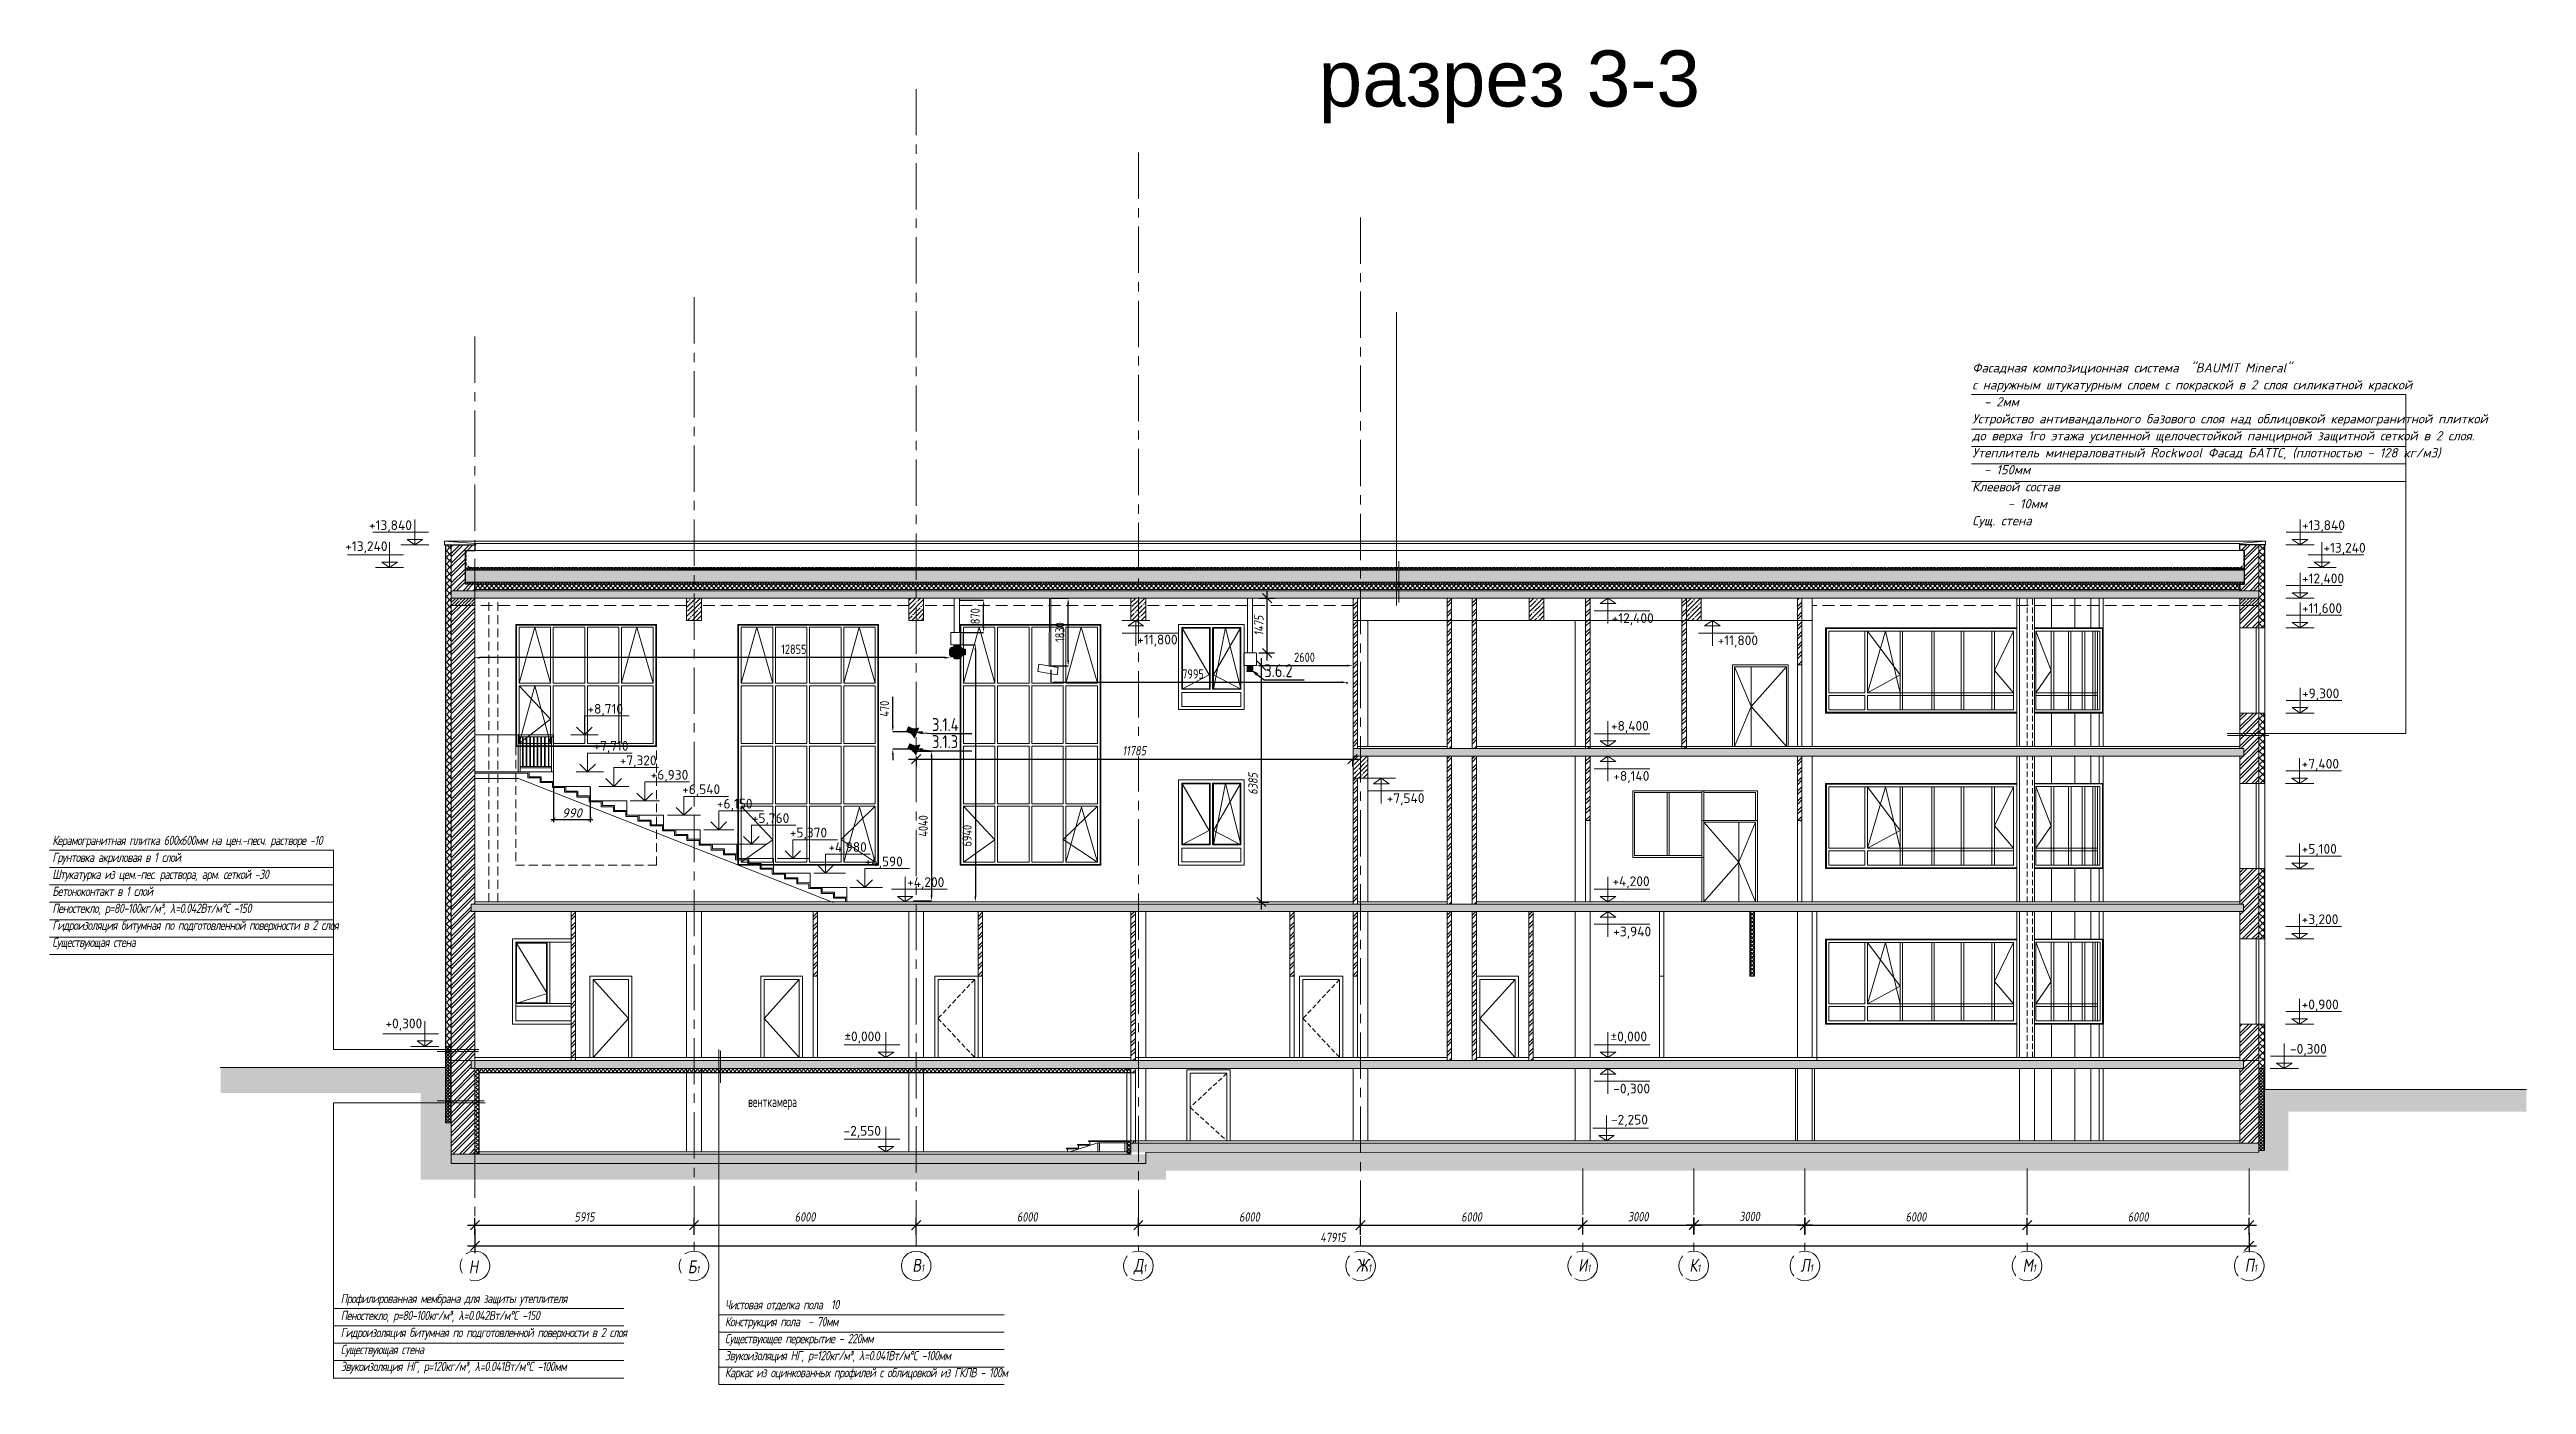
# Model space of a CAD drawing. Header units: millimetres. Extents: x 0 to 9491604, y -172998 to 295086.
# Drawn here: x 547871 to 614762, y -47257 to -11221 of the extents above; entities that cross this region are included whole.
import ezdxf
from ezdxf import colors
from ezdxf.entities.mleader import LeaderData, LeaderLine
from ezdxf.math import Vec2, Vec3

# ---------------------------------------------------------------- set-up
doc = ezdxf.new("R2010")
doc.units = ezdxf.units.MM
for name, pattern in [('01_base$0$DASHED2', [0.375, 0.25, -0.125]), ('ADSK_Штрих_ш3 п1_5', [4.5, 3, -1.5]), ('CENTER', [2, 1.25, -0.25, 0.25, -0.25]), ('CONTI', [0]), ('DASHED', [19.05, 12.7, -6.35]), ('HIDDEN2', [4.7625, 3.175, -1.5875])]:
    doc.linetypes.add(name, pattern=pattern)
for name, color, linetype, lineweight in [('24_Фасад_разрез_тонкая', 7, 'Continuous', 9), ('Lighting-Moving Light', 7, 'Continuous', 5), ('None', 7, 'Continuous', 5), ('АР_Выноски АПР', 5, 'Continuous', 5), ('АР_Двери', 7, 'Continuous', 0), ('АР_Окна', 4, 'Continuous', 9), ('АР_Оси', 7, 'Continuous', 25), ('АР_Отметки', 7, 'Continuous', 5), ('АР_Сети', 250, 'Continuous', 30), ('АР_тонкая линия', 250, 'Continuous', 0), ('СТЕНЫ кирпич ЛИДЕР', 250, 'Continuous', 15), ('Тонкая линия', 250, 'Continuous', 18), ('Фасад_тонкие', 7, 'Continuous', 5), ('Штриховка', 7, 'Continuous', 5), ('Штриховка в сечении', 7, 'Continuous', 18)]:
    doc.layers.add(name, color=color, linetype=linetype, lineweight=lineweight)
for name, color, linetype in [('EI_DIMS_DETAIL', 7, 'Continuous'), ('PDF _0', 7, 'Continuous'), ('АР_Перегородки кирпич', 34, 'Continuous')]:
    doc.layers.add(name, color=color, linetype=linetype)
doc.layers.add('Lighting-Input-2D', color=1, linetype='Continuous', lineweight=25, true_color=0xff0000)
doc.layers.add('АР_лестницы', color=7, linetype='Continuous', lineweight=15, true_color=0xff24ff)
doc.styles.add('arial', font='arial.ttf')
doc.styles.add('ISOCPEUR', font='', dxfattribs={"height": 250})
doc.styles.add('PDF ISOCPEUR', font='isocpeur.ttf')
doc.styles.get("Standard").update_dxf_attribs({"font": 'GOST.TTF'})
doc.styles.add('ГОСТ 2.304', font='CS_Gost2304.shx', dxfattribs={"oblique": 10})
doc.styles.add('М2', font='CS_Gost2304.shx')
doc.styles.get('ISOCPEUR').set_extended_font_data('ISOCPEUR', italic=True)
doc.dimstyles.new('R_100', dxfattribs={"dimtxt": 250, "dimasz": 100, "dimexe": 75, "dimexo": 25, "dimgap": 50, "dimtad": 1, "dimdec": 0, "dimrnd": 5, "dimzin": 0, "dimdsep": 46, "dimtxsty": 'ISOCPEUR', "dimblk": 'ARCHTICK', "dimcen": 0, "dimdle": 75, "dimclrd": 256, "dimclre": 256, "dimclrt": 256, "dimadec": 0, "dimazin": 0, "dimtfac": 2, "dimtdec": 0, "dimtofl": 0, "dimtmove": 1, "dimatfit": 3, "dimfxl": 1, "dimtvp": 3, "dimtfill": 1, "dimtolj": 1, "dimtzin": 0, "dimarcsym": 0})
doc.dimstyles.get("Standard").update_dxf_attribs({"dimtxt": 250, "dimasz": 150, "dimexe": 0.18, "dimexo": 0.0625, "dimgap": 100, "dimtad": 1, "dimdec": 0, "dimrnd": 5, "dimzin": 0, "dimdsep": 46, "dimtxsty": 'Standard', "dimcen": 0.09, "dimadec": 0, "dimazin": 0, "dimtfac": 1, "dimtdec": 0, "dimtofl": 0, "dimtmove": 0, "dimatfit": 3, "dimfxl": 1, "dimtolj": 1, "dimtzin": 0, "dimarcsym": 0})
doc.dimstyles.new('СПДС', dxfattribs={"dimscale": 100, "dimtxt": 2.5, "dimasz": 2.5, "dimexe": 2, "dimexo": 0.625, "dimgap": 1, "dimtad": 1, "dimdec": 0, "dimrnd": 5, "dimtxsty": 'ГОСТ 2.304', "dimblk": 'OBLIQUE', "dimblk1": 'OBLIQUE', "dimblk2": 'OBLIQUE', "dimcen": 2.5, "dimdle": 2, "dimadec": 0, "dimazin": 2, "dimtfac": 0.75, "dimtdec": 4, "dimtmove": 1, "dimatfit": 3, "dimfxl": 1, "dimtfill": 1, "dimtolj": 1, "dimarcsym": 1})
pattern_1 = [(45, (117611.37, -326985.9), (-123.743687, 123.743687), []), (45, (117735.12, -326985.9), (-123.743687, 123.743687), [218.75, -43.75, 0, -43.75])]
pattern_2 = [(45, (117611.37, -327035.25), (-123.743687, 123.743687), []), (45, (117735.12, -327035.25), (-123.743687, 123.743687), [218.75, -43.75, 0, -43.75])]
pattern_3 = [(45, (117611.37, -326985.9), (-132.58252, 132.58252), []), (45, (117699.76, -326985.9), (-132.58252, 132.58252), [])]
pattern_4 = [(45, (117611.37, -326985.25), (-132.58252, 132.58252), []), (45, (117699.76, -326985.25), (-132.58252, 132.58252), [])]
pattern_5 = [(45, (117611.37, -326985.25), (-88.388348, 88.388348), []), (45, (117699.76, -326985.25), (-88.388348, 88.388348), [156.25, -31.25, 0, -31.25])]
pattern_6 = [(337.5886003, (-110766.57, -242659.351), (1.75006185, 4.243571658), [3.33838121, -1.251892954]), (67.5886003, (-110766.57, -242659.351), (-4.243571658, 1.75006185), [3.33838121, -1.251892954])]
pattern_7 = [(337.5886003, (-110732.3253, -243116.1396), (1.75006185, 4.243571658), [3.33838121, -1.251892954]), (67.5886003, (-110732.3253, -243116.1396), (-4.243571658, 1.75006185), [3.33838121, -1.251892954])]

msp = doc.modelspace()

# ---------------------------------------------------------------- texts
at = {"lineweight": 9, "insert": (582142.7, -11243.4, -279.2), "char_height": 1516.06, "width": 10814.862, "attachment_point": 1, "style": 'arial'}
msp.add_mtext('разрез 3-3', dxfattribs=at)
at = {"layer": 'PDF _0', "lineweight": 9, "char_height": 262.49, "style": 'PDF ISOCPEUR'}
for s, insert, attachment_point in [('+13,840', (557657.4, -24252.6), 9), ('+13,840', (608701, -24252.6), 7), ('+13,240', (556999.2, -24821), 9), ('+13,240', (609279.2, -24862.6), 7), ('+12,400', (608701, -25690.3), 7), ('+12,400', (590057.3, -26437.5), 1), ('+11,600', (608701, -26493), 7), ('+11,800', (577245.9, -27017), 1), ('+11,800', (592921.5, -27037.5), 1), ('+9,300', (608701, -28793), 7), ('+8,710', (562396.1, -29211.4, -959.7), 7), ('+8,400', (590038, -29670.6), 7), ('+7,710', (562560, -30211.3, -1900), 7), ('+7,320', (563268.4, -30601.2, -1900), 7), ('+6,930', (564104.2, -30991.3, -1900), 7), ('+8,140', (590101.1, -30699.5), 1), ('+7,400', (608691, -30692.6), 7), ('+6,540', (564954.7, -31381.3, -1900), 7), ('+7,540', (583981.5, -31299.5), 1), ('+6,150', (565893.7, -31771.3, -1900), 7), ('+5,760', (566835.5, -32161.3, -1900), 7), ('+5,370', (567861.8, -32551.3), 7), ('+4,980', (568904.4, -32941.4), 7), ('+5,100', (608691, -32992.6), 7), ('+4,590', (569884.6, -33331.4), 7), ('+4,200', (571030.4, -33890.4), 7), ('+4,200', (590078.3, -33864.9), 7), ('+3,200', (608691, -34890.7), 7), ('+3,940', (590101.1, -34897.5), 1), ('+0,900', (608691, -37190.7), 7), ('-0,300', (590101.1, -39138.6, 1.2), 1), ('-2,250', (590039.3, -40301.1, 0), 7), ('-2,550', (570323.7, -40601.9, 0.8), 9)]:
    msp.add_mtext(s, dxfattribs=dict(at, insert=insert, attachment_point=attachment_point))
for s, insert, attachment_point, rotation in [('+0,300', (556942.7, -37704.6), 7, 359.997386), ('%%P0,000', (570323.7, -38053.4), 9, 0.002614), ('%%P0,000', (590026.4, -38055.2), 7, 359.997386), ('-0,300', (608376.9, -38390.8), 7, 359.997386)]:
    msp.add_mtext(s, dxfattribs=dict(at, insert=insert, attachment_point=attachment_point, rotation=rotation))
at = {"layer": 'АР_Выноски АПР', "lineweight": 9, "char_height": 250, "width": 14150.854, "line_spacing_factor": 1.1, "style": 'ISOCPEUR'}
for s, insert, attachment_point in [('\\A1;\\pxql;Фасадная композиционная система  "BAUMIT Mineral"  \\Pс наружным штукатурным слоем{\\A0; с покраской в 2 слоя силикатной краской                 - 2мм\\PУстройство антивандального базового слоя над облицовкой керамогранитной плиткой \\Pдо верха 1го этажа усиленной щелочестойкой панцирной защитной сеткой в 2 слоя.\\P\\pse1.125;Утеплитель минераловатный Rockwool Фасад БАТТС, (плотностью - 128 кг/м3)            - 150мм\\PКлеевой состав                                                                                 - 10мм\\PСущ. стена                            }', (613945.9, -19688.2), 3), ('\\pxse1.125;{\\W0.8;\\T0.9;Керамогранитная плитка 600х600мм на цен.-песч. растворе -10 \\PГрунтовка акриловая в 1 слой \\PШтукатурка из цем.-пес. раствора, арм. сеткой -30 \\PБетоноконтакт в 1 слой \\PПеностекло, р=80-100кг/м³, λ=0.042Вт/м°С -150 \\PГидроизоляция битумная по подготовленной поверхности в 2 слоя \\PСуществующая стена }', (547945.1, -32444.8), 1), ('\\pxse1.125;{\\W0.8;\\T0.9;Профилированная мембрана для защиты утеплителя \\PПеностекло, р=80-100кг/м³, λ=0.042Вт/м°С -150 \\PГидроизоляция битумная по подготовленной поверхности в 2 слоя \\PСуществующая стена \\PЗвукоизоляция НГ, р=120кг/м³, λ=0.041Вт/м°С -100мм }', (555732.7, -44812.7), 1), ('\\pxse1.125;{\\W0.8;\\T0.9;Чистовая отделка пола  10\\PКонструкция пола  - 70мм \\PСуществующее перекрытие - 220мм \\PЗвукоизоляция НГ, р=120кг/м³, λ=0.041Вт/м°С -100мм \\PКаркас из оцинкованных профилей с облицовкой из ГКЛВ - 100м}', (566110, -44978.9, 0.2), 1)]:
    msp.add_mtext(s, dxfattribs=dict(at, insert=insert, attachment_point=attachment_point))
at = {"layer": 'АР_Оси', "color": 6, "linetype": 'CONTI', "lineweight": 9, "ltscale": 1000, "insert": (571169.6, -43866.7), "char_height": 350, "width": 123.867, "attachment_point": 1, "line_spacing_factor": 1.149209, "style": 'ГОСТ 2.304', "bg_fill": 2}
msp.add_mtext('В{\\H0.57143x;1}', dxfattribs=at)
at = {"layer": 'АР_Сети', "lineweight": 9, "ltscale": 10, "style": 'М2', "width": 0.8}
msp.add_text('венткамера', height=285.69, dxfattribs=at).set_placement((566736.8, -39768.2))

# ---------------------------------------------------------------- blocks, each defined once
blk = doc.blocks.new('_Oblique')
at = {"color": 0, "linetype": 'ByBlock', "lineweight": -2}
blk.add_line((-0.5, -0.5), (0.5, 0.5), dxfattribs=at)
blk = doc.blocks.new('*D296')
at = {"layer": 'Defpoints', "color": 0, "linetype": 'ByBlock', "lineweight": 9, "transparency": 16777216}
for p in [(559360, -43283), (565275, -42960), (565275, -43283)]:
    blk.add_point(p, dxfattribs=at)
at = {"layer": 'АР_Оси', "color": 0, "linetype": 'ByBlock', "lineweight": -2, "transparency": 16777216}
for p, q in [((559360, -43220), (559360, -42760)), ((565275, -43220), (565275, -42760)), ((559160, -42960), (565475, -42960))]:
    blk.add_line(p, q, dxfattribs=at)
at = {"layer": 'АР_Оси', "color": 0, "linetype": 'ByBlock', "lineweight": -2, "transparency": 16777216, "xscale": 250, "yscale": 250, "zscale": 250, "rotation": 180}
blk.add_blockref('_Oblique', (559360, -42960), dxfattribs=at)
at = {"layer": 'АР_Оси', "color": 0, "linetype": 'ByBlock', "lineweight": -2, "transparency": 16777216, "xscale": 250, "yscale": 250, "zscale": 250}
blk.add_blockref('_Oblique', (565275, -42960), dxfattribs=at)
at = {"layer": 'АР_Оси', "color": 0, "linetype": 'ByBlock', "lineweight": 9, "transparency": 16777216, "insert": (562318, -42735), "char_height": 250, "attachment_point": 5, "style": 'ГОСТ 2.304', "bg_fill": 3, "box_fill_scale": 1.1, "bg_fill_color": 256, "bg_fill_true_color": 13158600, "bg_fill_transparency": 0}
blk.add_mtext('\\A1;5915', dxfattribs=at)
blk = doc.blocks.new('*D297')
at = {"layer": 'Defpoints', "color": 0, "linetype": 'ByBlock', "lineweight": 9, "transparency": 16777216}
for p in [(565275, -43283), (571275, -42960), (571275, -43283)]:
    blk.add_point(p, dxfattribs=at)
at = {"layer": 'АР_Оси', "color": 0, "linetype": 'ByBlock', "lineweight": -2, "transparency": 16777216}
for p, q in [((565275, -43220), (565275, -42760)), ((571275, -43220), (571275, -42760)), ((565075, -42960), (571475, -42960))]:
    blk.add_line(p, q, dxfattribs=at)
at = {"layer": 'АР_Оси', "color": 0, "linetype": 'ByBlock', "lineweight": -2, "transparency": 16777216, "xscale": 250, "yscale": 250, "zscale": 250, "rotation": 180}
blk.add_blockref('_Oblique', (565275, -42960), dxfattribs=at)
at = {"layer": 'АР_Оси', "color": 0, "linetype": 'ByBlock', "lineweight": -2, "transparency": 16777216, "xscale": 250, "yscale": 250, "zscale": 250}
blk.add_blockref('_Oblique', (571275, -42960), dxfattribs=at)
at = {"layer": 'АР_Оси', "color": 0, "linetype": 'ByBlock', "lineweight": 9, "transparency": 16777216, "insert": (568275, -42735), "char_height": 250, "attachment_point": 5, "style": 'ГОСТ 2.304', "bg_fill": 3, "box_fill_scale": 1.1, "bg_fill_color": 256, "bg_fill_true_color": 13158600, "bg_fill_transparency": 0}
blk.add_mtext('\\A1;6000', dxfattribs=at)
blk = doc.blocks.new('*D298')
at = {"layer": 'Defpoints', "color": 0, "linetype": 'ByBlock', "lineweight": 9, "transparency": 16777216}
for p in [(571275, -43283), (577275, -42960), (577275, -43283)]:
    blk.add_point(p, dxfattribs=at)
at = {"layer": 'АР_Оси', "color": 0, "linetype": 'ByBlock', "lineweight": -2, "transparency": 16777216}
for p, q in [((571275, -43220), (571275, -42760)), ((577275, -43220), (577275, -42760)), ((571075, -42960), (577475, -42960))]:
    blk.add_line(p, q, dxfattribs=at)
at = {"layer": 'АР_Оси', "color": 0, "linetype": 'ByBlock', "lineweight": -2, "transparency": 16777216, "xscale": 250, "yscale": 250, "zscale": 250, "rotation": 180}
blk.add_blockref('_Oblique', (571275, -42960), dxfattribs=at)
at = {"layer": 'АР_Оси', "color": 0, "linetype": 'ByBlock', "lineweight": -2, "transparency": 16777216, "xscale": 250, "yscale": 250, "zscale": 250}
blk.add_blockref('_Oblique', (577275, -42960), dxfattribs=at)
at = {"layer": 'АР_Оси', "color": 0, "linetype": 'ByBlock', "lineweight": 9, "transparency": 16777216, "insert": (574275, -42735), "char_height": 250, "attachment_point": 5, "style": 'ГОСТ 2.304', "bg_fill": 3, "box_fill_scale": 1.1, "bg_fill_color": 256, "bg_fill_true_color": 13158600, "bg_fill_transparency": 0}
blk.add_mtext('\\A1;6000', dxfattribs=at)
blk = doc.blocks.new('*D299')
at = {"layer": 'Defpoints', "color": 0, "linetype": 'ByBlock', "lineweight": 9, "transparency": 16777216}
for p in [(577275, -43283), (583275, -42960), (583275, -43283)]:
    blk.add_point(p, dxfattribs=at)
at = {"layer": 'АР_Оси', "color": 0, "linetype": 'ByBlock', "lineweight": -2, "transparency": 16777216}
for p, q in [((577275, -43220), (577275, -42760)), ((583275, -43220), (583275, -42760)), ((577075, -42960), (583475, -42960))]:
    blk.add_line(p, q, dxfattribs=at)
at = {"layer": 'АР_Оси', "color": 0, "linetype": 'ByBlock', "lineweight": -2, "transparency": 16777216, "xscale": 250, "yscale": 250, "zscale": 250, "rotation": 180}
blk.add_blockref('_Oblique', (577275, -42960), dxfattribs=at)
at = {"layer": 'АР_Оси', "color": 0, "linetype": 'ByBlock', "lineweight": -2, "transparency": 16777216, "xscale": 250, "yscale": 250, "zscale": 250}
blk.add_blockref('_Oblique', (583275, -42960), dxfattribs=at)
at = {"layer": 'АР_Оси', "color": 0, "linetype": 'ByBlock', "lineweight": 9, "transparency": 16777216, "insert": (580275, -42735), "char_height": 250, "attachment_point": 5, "style": 'ГОСТ 2.304', "bg_fill": 3, "box_fill_scale": 1.1, "bg_fill_color": 256, "bg_fill_true_color": 13158600, "bg_fill_transparency": 0}
blk.add_mtext('\\A1;6000', dxfattribs=at)
blk = doc.blocks.new('*D300')
at = {"layer": 'Defpoints', "color": 0, "linetype": 'ByBlock', "lineweight": 9, "transparency": 16777216}
for p in [(583275, -43283), (589275, -42960), (589275, -43276)]:
    blk.add_point(p, dxfattribs=at)
at = {"layer": 'АР_Оси', "color": 0, "linetype": 'ByBlock', "lineweight": -2, "transparency": 16777216}
for p, q in [((583275, -43220), (583275, -42760)), ((589275, -43213), (589275, -42760)), ((583075, -42960), (589475, -42960))]:
    blk.add_line(p, q, dxfattribs=at)
at = {"layer": 'АР_Оси', "color": 0, "linetype": 'ByBlock', "lineweight": -2, "transparency": 16777216, "xscale": 250, "yscale": 250, "zscale": 250, "rotation": 180}
blk.add_blockref('_Oblique', (583275, -42960), dxfattribs=at)
at = {"layer": 'АР_Оси', "color": 0, "linetype": 'ByBlock', "lineweight": -2, "transparency": 16777216, "xscale": 250, "yscale": 250, "zscale": 250}
blk.add_blockref('_Oblique', (589275, -42960), dxfattribs=at)
at = {"layer": 'АР_Оси', "color": 0, "linetype": 'ByBlock', "lineweight": 9, "transparency": 16777216, "insert": (586275, -42735), "char_height": 250, "attachment_point": 5, "style": 'ГОСТ 2.304', "bg_fill": 3, "box_fill_scale": 1.1, "bg_fill_color": 256, "bg_fill_true_color": 13158600, "bg_fill_transparency": 0}
blk.add_mtext('\\A1;6000', dxfattribs=at)
blk = doc.blocks.new('*D301')
at = {"layer": 'Defpoints', "color": 0, "linetype": 'ByBlock', "lineweight": 9, "transparency": 16777216}
for p in [(559360, -43005), (607275, -43110), (607275, -43513)]:
    blk.add_point(p, dxfattribs=at)
at = {"layer": 'АР_Оси', "color": 0, "linetype": 'ByBlock', "lineweight": -2, "transparency": 16777216}
for p, q in [((559360, -43068), (559360, -43713)), ((607275, -43172), (607275, -43713)), ((559160, -43513), (607475, -43513))]:
    blk.add_line(p, q, dxfattribs=at)
at = {"layer": 'АР_Оси', "color": 0, "linetype": 'ByBlock', "lineweight": -2, "transparency": 16777216, "xscale": 250, "yscale": 250, "zscale": 250, "rotation": 180}
blk.add_blockref('_Oblique', (559360, -43513), dxfattribs=at)
at = {"layer": 'АР_Оси', "color": 0, "linetype": 'ByBlock', "lineweight": -2, "transparency": 16777216, "xscale": 250, "yscale": 250, "zscale": 250}
blk.add_blockref('_Oblique', (607275, -43513), dxfattribs=at)
at = {"layer": 'АР_Оси', "color": 0, "linetype": 'ByBlock', "lineweight": 9, "transparency": 16777216, "insert": (582530, -43288), "char_height": 250, "attachment_point": 5, "style": 'ГОСТ 2.304', "bg_fill": 3, "box_fill_scale": 1.1, "bg_fill_color": 256, "bg_fill_true_color": 13158600, "bg_fill_transparency": 0}
blk.add_mtext('\\A1;47915', dxfattribs=at)
blk = doc.blocks.new('*D293')
at = {"layer": 'Defpoints', "color": 0, "linetype": 'ByBlock', "lineweight": 9, "transparency": 16777216}
for p in [(589275, -43276), (592275, -42953), (592275, -43269)]:
    blk.add_point(p, dxfattribs=at)
at = {"layer": 'АР_Оси', "color": 0, "linetype": 'ByBlock', "lineweight": -2, "transparency": 16777216}
for p, q in [((589275, -43213), (589275, -42753)), ((592275, -43207), (592275, -42753)), ((589075, -42953), (592475, -42953))]:
    blk.add_line(p, q, dxfattribs=at)
at = {"layer": 'АР_Оси', "color": 0, "linetype": 'ByBlock', "lineweight": -2, "transparency": 16777216, "xscale": 250, "yscale": 250, "zscale": 250, "rotation": 180}
blk.add_blockref('_Oblique', (589275, -42953), dxfattribs=at)
at = {"layer": 'АР_Оси', "color": 0, "linetype": 'ByBlock', "lineweight": -2, "transparency": 16777216, "xscale": 250, "yscale": 250, "zscale": 250}
blk.add_blockref('_Oblique', (592275, -42953), dxfattribs=at)
at = {"layer": 'АР_Оси', "color": 0, "linetype": 'ByBlock', "lineweight": 9, "transparency": 16777216, "insert": (590775, -42728), "char_height": 250, "attachment_point": 5, "style": 'ГОСТ 2.304', "bg_fill": 3, "box_fill_scale": 1.1, "bg_fill_color": 256, "bg_fill_true_color": 13158600, "bg_fill_transparency": 0}
blk.add_mtext('\\A1;3000', dxfattribs=at)
blk = doc.blocks.new('*D294')
at = {"layer": 'Defpoints', "color": 0, "linetype": 'ByBlock', "lineweight": 9, "transparency": 16777216}
for p in [(595275, -43283), (601275, -42960), (601275, -43276)]:
    blk.add_point(p, dxfattribs=at)
at = {"layer": 'АР_Оси', "color": 0, "linetype": 'ByBlock', "lineweight": -2, "transparency": 16777216}
for p, q in [((595275, -43220), (595275, -42760)), ((601275, -43213), (601275, -42760)), ((595075, -42960), (601475, -42960))]:
    blk.add_line(p, q, dxfattribs=at)
at = {"layer": 'АР_Оси', "color": 0, "linetype": 'ByBlock', "lineweight": -2, "transparency": 16777216, "xscale": 250, "yscale": 250, "zscale": 250, "rotation": 180}
blk.add_blockref('_Oblique', (595275, -42960), dxfattribs=at)
at = {"layer": 'АР_Оси', "color": 0, "linetype": 'ByBlock', "lineweight": -2, "transparency": 16777216, "xscale": 250, "yscale": 250, "zscale": 250}
blk.add_blockref('_Oblique', (601275, -42960), dxfattribs=at)
at = {"layer": 'АР_Оси', "color": 0, "linetype": 'ByBlock', "lineweight": 9, "transparency": 16777216, "insert": (598275, -42735), "char_height": 250, "attachment_point": 5, "style": 'ГОСТ 2.304', "bg_fill": 3, "box_fill_scale": 1.1, "bg_fill_color": 256, "bg_fill_true_color": 13158600, "bg_fill_transparency": 0}
blk.add_mtext('\\A1;6000', dxfattribs=at)
blk = doc.blocks.new('*D295')
at = {"layer": 'Defpoints', "color": 0, "linetype": 'ByBlock', "lineweight": 9, "transparency": 16777216}
for p in [(601275, -43283), (607275, -42960), (607275, -43276)]:
    blk.add_point(p, dxfattribs=at)
at = {"layer": 'АР_Оси', "color": 0, "linetype": 'ByBlock', "lineweight": -2, "transparency": 16777216}
for p, q in [((601275, -43220), (601275, -42760)), ((607275, -43213), (607275, -42760)), ((601075, -42960), (607475, -42960))]:
    blk.add_line(p, q, dxfattribs=at)
at = {"layer": 'АР_Оси', "color": 0, "linetype": 'ByBlock', "lineweight": -2, "transparency": 16777216, "xscale": 250, "yscale": 250, "zscale": 250, "rotation": 180}
blk.add_blockref('_Oblique', (601275, -42960), dxfattribs=at)
at = {"layer": 'АР_Оси', "color": 0, "linetype": 'ByBlock', "lineweight": -2, "transparency": 16777216, "xscale": 250, "yscale": 250, "zscale": 250}
blk.add_blockref('_Oblique', (607275, -42960), dxfattribs=at)
at = {"layer": 'АР_Оси', "color": 0, "linetype": 'ByBlock', "lineweight": 9, "transparency": 16777216, "insert": (604275, -42735), "char_height": 250, "attachment_point": 5, "style": 'ГОСТ 2.304', "bg_fill": 3, "box_fill_scale": 1.1, "bg_fill_color": 256, "bg_fill_true_color": 13158600, "bg_fill_transparency": 0}
blk.add_mtext('\\A1;6000', dxfattribs=at)
blk = doc.blocks.new('A$C19316825')
at = {"ltscale": 150}
for p, q in [((-259, 180), (-259, 1089)), ((-259, 1089), (6, 1089)), ((6, 1089), (6, 1240))]:
    blk.add_line(p, q, dxfattribs=at)
blk.add_lwpolyline([(0, 0), (0, 180), (-259, 180)], dxfattribs=at)
at = {"layer": 'СТЕНЫ кирпич ЛИДЕР', "lineweight": 25, "ltscale": 100}
for p, q in [((-820, 1240), (26, 1240)), ((0, 180), (0, 0)), ((0, 180), (0, 0))]:
    blk.add_line(p, q, dxfattribs=at)
at = {"layer": 'Фасад_тонкие'}
for p, q in [((-820, 1340), (26, 1275)), ((-820, 1240), (-820, 1340)), ((26, 1240), (26, 1275))]:
    blk.add_line(p, q, dxfattribs=at)
blk = doc.blocks.new('A$C2d3a5c2a')
at = {"ltscale": 150}
for p, q in [((0, 1089), (0, 1240)), ((124, 1089), (0, 1089)), ((124, 180), (124, 1089))]:
    blk.add_line(p, q, dxfattribs=at)
blk.add_lwpolyline([(0, 0), (0, 180), (124, 180)], dxfattribs=at)
at = {"layer": 'СТЕНЫ кирпич ЛИДЕР', "lineweight": 25, "ltscale": 100}
for p, q in [((690, 1240), (-9, 1240)), ((0, 180), (0, 0)), ((0, 180), (0, 0))]:
    blk.add_line(p, q, dxfattribs=at)
at = {"layer": 'Фасад_тонкие'}
for p, q in [((690, 1340), (-9, 1275)), ((690, 1240), (690, 1340)), ((-9, 1240), (-9, 1275))]:
    blk.add_line(p, q, dxfattribs=at)
blk = doc.blocks.new('A$Cafb93648')
at = {"layer": 'АР_Окна', "ltscale": 150}
for points in [[(-7500, 0), (-2336, 0), (-2336, 2299), (-7500, 2299)], [(-7480, 20), (-2336, 20), (-2336, 2279), (-7480, 2279)], [(-5490, 90), (-5421, 90), (-5421, 2209), (-5490, 2209)], [(-4635, 90), (-4567, 90), (-4567, 2209), (-4635, 2209)], [(-3838, 90), (-3769, 90), (-3769, 2209), (-3838, 2209)], [(-3008, 90), (-2939, 90), (-2939, 2209), (-3008, 2209)], [(-1826, 90), (-90, 90), (-90, 2214), (-1826, 2214)], [(-1408, 90), (-1339, 90), (-1339, 2214), (-1408, 2214)], [(-942, 90), (-873, 90), (-873, 2214), (-942, 2214)], [(-571, 90), (-502, 90), (-502, 2214), (-571, 2214)], [(-286, 90), (-217, 90), (-217, 2214), (-286, 2214)], [(-158, 90), (-90, 90), (-90, 2214), (-158, 2214)], [(-1826, 478), (-158, 478), (-158, 548), (-1826, 548)]]:
    blk.add_lwpolyline(points, close=True, dxfattribs=at)
for points in [[(-6368, 90), (-2426, 90), (-2426, 2209), (-7410, 2209), (-7410, 548)], [(-6368, 548), (-6368, 2209), (-6437, 2209), (-6437, 548)], [(-6368, 2209), (-5490, 1028), (-6368, 548), (-5879, 2209), (-5490, 548)], [(-2425, 2209), (-2939, 1150), (-2426, 548)], [(-1860, 0), (0, 0), (0, 2299), (-1860, 2299)], [(-1860, 20), (-20, 20), (-20, 2284), (-1860, 2284)], [(-1408, 548), (-1408, 548), (-1555, 548), (-1826, 548), (-1408, 1152), (-1826, 2214)], [(-6437, 548), (-7410, 548)], [(-7410, 478), (-7410, 90), (-6437, 90)], [(-7410, 478), (-6437, 478)], [(-6437, 478), (-6437, 90)], [(-6368, 478), (-2426, 478), (-2426, 548), (-6368, 548)], [(-6368, 90), (-6368, 478)], [(-2426, 548), (-2426, 548), (-2691, 548), (-2939, 548)]]:
    blk.add_lwpolyline(points, dxfattribs=at)
blk = doc.blocks.new('A$Cd8d14d9d')
at = {"lineweight": 9, "ltscale": 150}
for p, q in [((0, 682), (0, 0)), ((-380, 0), (380, 0)), ((-372, 341), (1132, 341))]:
    blk.add_line(p, q, dxfattribs=at)
blk.add_lwpolyline([(0, 0), (210, 147), (-210, 147), (0, 0)], dxfattribs=at)
blk = doc.blocks.new('*D292')
at = {"layer": 'Defpoints', "color": 0, "linetype": 'ByBlock', "lineweight": 9, "transparency": 16777216}
for p in [(592282, -43269), (595282, -42947), (595282, -43263)]:
    blk.add_point(p, dxfattribs=at)
at = {"layer": 'АР_Оси', "color": 0, "linetype": 'ByBlock', "lineweight": -2, "transparency": 16777216}
for p, q in [((592282, -43207), (592282, -42747)), ((595282, -43200), (595282, -42747)), ((592082, -42947), (595482, -42947))]:
    blk.add_line(p, q, dxfattribs=at)
at = {"layer": 'АР_Оси', "color": 0, "linetype": 'ByBlock', "lineweight": -2, "transparency": 16777216, "xscale": 250, "yscale": 250, "zscale": 250, "rotation": 180}
blk.add_blockref('_Oblique', (592282, -42947), dxfattribs=at)
at = {"layer": 'АР_Оси', "color": 0, "linetype": 'ByBlock', "lineweight": -2, "transparency": 16777216, "xscale": 250, "yscale": 250, "zscale": 250}
blk.add_blockref('_Oblique', (595282, -42947), dxfattribs=at)
at = {"layer": 'АР_Оси', "color": 0, "linetype": 'ByBlock', "lineweight": 9, "transparency": 16777216, "insert": (593782, -42722), "char_height": 250, "attachment_point": 5, "style": 'ГОСТ 2.304', "bg_fill": 3, "box_fill_scale": 1.1, "bg_fill_color": 256, "bg_fill_true_color": 13158600, "bg_fill_transparency": 0}
blk.add_mtext('\\A1;3000', dxfattribs=at)
blk = doc.blocks.new('_ARCHTICK')
at = {"color": 0, "linetype": 'ByBlock', "const_width": 0.15}
blk.add_lwpolyline([(-0.5, -0.5), (0.5, 0.5)], dxfattribs=at)
blk = doc.blocks.new('*D291')
at = {"lineweight": -2, "ltscale": 150, "transparency": 16777216}
for p, q in [((561480, -31136), (561480, -32080)), ((562470, -31136), (562470, -32080)), ((561405, -32005), (562545, -32005))]:
    blk.add_line(p, q, dxfattribs=at)
at = {"layer": 'Defpoints', "color": 0, "lineweight": 9, "ltscale": 150, "transparency": 16777216}
for p in [(561480, -31111, -1900), (562470, -31111, -1900)]:
    blk.add_point(p, dxfattribs=at)
at = {"lineweight": -2, "ltscale": 150, "transparency": 16777216, "xscale": 100, "yscale": 100, "zscale": 100, "rotation": 180}
blk.add_blockref('_ARCHTICK', (561480, -32005), dxfattribs=at)
at = {"lineweight": -2, "ltscale": 150, "transparency": 16777216, "xscale": 100, "yscale": 100, "zscale": 100}
blk.add_blockref('_ARCHTICK', (562470, -32005), dxfattribs=at)
at = {"lineweight": 9, "ltscale": 150, "transparency": 16777216, "insert": (561975, -31830), "char_height": 250, "attachment_point": 5, "style": 'ISOCPEUR', "bg_fill": 3, "box_fill_scale": 1.1, "bg_fill_color": 256, "bg_fill_true_color": 13158600, "bg_fill_transparency": 0}
blk.add_mtext('\\A1;990', dxfattribs=at)
at = {"layer": 'Defpoints', "color": 0, "lineweight": 9, "ltscale": 150, "transparency": 16777216}
blk.add_point((562470, -32005), dxfattribs=at)
blk = doc.blocks.new('*D306')
at = {"layer": 'Defpoints', "color": 0, "lineweight": 9, "transparency": 16777216}
for p in [(580462, -27851), (583063, -27851), (583063, -27851)]:
    blk.add_point(p, dxfattribs=at)
at = {"layer": 'EI_DIMS_DETAIL', "color": 0, "lineweight": -2, "transparency": 16777216}
for p, q in [((580462, -27851), (580462, -27851)), ((580612, -27851), (582913, -27851)), ((583063, -27851), (583063, -27851))]:
    blk.add_line(p, q, dxfattribs=at)
at = {"layer": 'EI_DIMS_DETAIL', "color": 0, "lineweight": 9, "transparency": 16777216}
for points in [[(580612, -27826), (580612, -27876), (580462, -27851)], [(582913, -27826), (582913, -27876), (583063, -27851)]]:
    blk.add_solid(points, dxfattribs=at)
at = {"layer": 'EI_DIMS_DETAIL', "color": 0, "lineweight": 9, "transparency": 16777216, "insert": (581763, -27626), "char_height": 250, "attachment_point": 5}
blk.add_mtext('\\A1;2600', dxfattribs=at)
blk = doc.blocks.new('*D311')
at = {"layer": 'Defpoints', "color": 0, "lineweight": 9, "ltscale": 100, "transparency": 16777216}
for p in [(580462, -27851), (580462, -34234), (580596, -34234)]:
    blk.add_point(p, dxfattribs=at)
at = {"layer": 'EI_DIMS_DETAIL', "color": 0, "lineweight": -2, "ltscale": 100, "transparency": 16777216}
for p, q in [((580525, -27851), (580796, -27851)), ((580596, -27651), (580596, -34434)), ((580525, -34234), (580796, -34234))]:
    blk.add_line(p, q, dxfattribs=at)
at = {"layer": 'EI_DIMS_DETAIL', "color": 0, "lineweight": -2, "ltscale": 100, "transparency": 16777216, "xscale": 250, "yscale": 250, "zscale": 250}
for p, rotation in [((580596, -27851), 90), ((580596, -34234), 270)]:
    blk.add_blockref('_Oblique', p, dxfattribs=dict(at, rotation=rotation))
at = {"layer": 'EI_DIMS_DETAIL', "color": 0, "lineweight": 9, "ltscale": 100, "transparency": 16777216, "insert": (580371, -31043), "char_height": 250, "attachment_point": 5, "rotation": 90, "style": 'ГОСТ 2.304', "bg_fill": 3, "box_fill_scale": 1.1, "bg_fill_color": 256, "bg_fill_true_color": 13158600, "bg_fill_transparency": 0}
blk.add_mtext('\\A1;6385', dxfattribs=at)
blk = doc.blocks.new('*D312')
at = {"layer": 'Defpoints', "color": 0, "lineweight": 9, "ltscale": 100, "transparency": 16777216}
for p in [(580463, -26034), (580755, -26034), (580463, -27511)]:
    blk.add_point(p, dxfattribs=at)
at = {"layer": 'EI_DIMS_DETAIL', "color": 0, "lineweight": -2, "ltscale": 100, "transparency": 16777216}
for p, q in [((580525, -26034), (580955, -26034)), ((580755, -27711), (580755, -25834)), ((580525, -27511), (580955, -27511))]:
    blk.add_line(p, q, dxfattribs=at)
at = {"layer": 'EI_DIMS_DETAIL', "color": 0, "lineweight": -2, "ltscale": 100, "transparency": 16777216, "xscale": 250, "yscale": 250, "zscale": 250}
for p, rotation in [((580755, -26034), 90), ((580755, -27511), 270)]:
    blk.add_blockref('_Oblique', p, dxfattribs=dict(at, rotation=rotation))
at = {"layer": 'EI_DIMS_DETAIL', "color": 0, "lineweight": 9, "ltscale": 100, "transparency": 16777216, "insert": (580530, -26772), "char_height": 250, "attachment_point": 5, "rotation": 90, "style": 'ГОСТ 2.304', "bg_fill": 3, "box_fill_scale": 1.1, "bg_fill_color": 256, "bg_fill_true_color": 13158600, "bg_fill_transparency": 0}
blk.add_mtext('\\A1;1475', dxfattribs=at)
blk = doc.blocks.new('*D307')
at = {"layer": 'Defpoints', "color": 0, "lineweight": 9, "transparency": 16777216}
for p in [(572536, -27289), (572873, -34229), (572873, -34229)]:
    blk.add_point(p, dxfattribs=at)
at = {"layer": 'EI_DIMS_DETAIL', "color": 0, "lineweight": -2, "transparency": 16777216}
for p, q in [((572536, -27289), (572873, -27289)), ((572873, -27439), (572873, -34079)), ((572873, -34229), (572873, -34229))]:
    blk.add_line(p, q, dxfattribs=at)
at = {"layer": 'EI_DIMS_DETAIL', "color": 0, "lineweight": 9, "transparency": 16777216}
for points in [[(572848, -27439), (572898, -27439), (572873, -27289)], [(572848, -34079), (572898, -34079), (572873, -34229)]]:
    blk.add_solid(points, dxfattribs=at)
at = {"layer": 'EI_DIMS_DETAIL', "color": 0, "lineweight": 9, "transparency": 16777216, "insert": (572648, -32443), "char_height": 250, "attachment_point": 5, "rotation": 90}
blk.add_mtext('\\A1;6940', dxfattribs=at)
blk = doc.blocks.new('*D308')
at = {"layer": 'Defpoints', "color": 0, "lineweight": 9, "transparency": 16777216}
for p in [(559345, -27635, -950), (559345, -27637), (572198, -27637)]:
    blk.add_point(p, dxfattribs=at)
at = {"layer": 'EI_DIMS_DETAIL', "color": 0, "lineweight": -2, "transparency": 16777216}
for p, q in [((559345, -27635), (559345, -27637)), ((572048, -27637), (559495, -27637)), ((572198, -27636), (572198, -27636))]:
    blk.add_line(p, q, dxfattribs=at)
at = {"layer": 'EI_DIMS_DETAIL', "color": 0, "lineweight": 9, "transparency": 16777216}
for points in [[(559495, -27612), (559495, -27662), (559345, -27637)], [(572048, -27612), (572048, -27662), (572198, -27637)]]:
    blk.add_solid(points, dxfattribs=at)
at = {"layer": 'EI_DIMS_DETAIL', "color": 0, "lineweight": 9, "transparency": 16777216, "insert": (567971, -27411), "char_height": 250, "attachment_point": 5}
blk.add_mtext('\\A1;12855', dxfattribs=at)
blk = doc.blocks.new('Group-202')
at = {"layer": 'Lighting-Input-2D', "linetype": 'Continuous', "lineweight": 0, "true_color": 0x00ffff}
blk.add_hatch(color=4, dxfattribs=at).paths.add_polyline_path([(-52, -122), (48, -122), (48, -172), (-52, -172)])
at = {"layer": 'Lighting-Moving Light', "linetype": 'Continuous', "lineweight": 0, "true_color": 0x00ffff, "transparency": 33554687}
h = blk.add_hatch(color=4, dxfattribs=at)
edge = h.paths.add_edge_path()
edge.add_line((127, -139), (71, -186))
edge.add_line((71, -186), (-71, -186))
edge.add_line((-71, -186), (-127, -139))
edge.add_line((-127, -139), (-127, -119))
edge.add_line((-127, -119), (-130, -116))
edge.add_line((-130, -116), (-130, -100))
edge.add_arc((-125, -90), 11.3, 231.46188, 243.69001, ccw=False)
edge.add_arc((-52, -11), 119, 216.85397, 227.89441, ccw=False)
edge.add_arc((-40, 0), 135, 204.96082, 217.50525, ccw=False)
edge.add_line((-162, -57), (-185, -57))
edge.add_line((-185, -57), (-185, 57))
edge.add_line((-185, 57), (-162, 57))
edge.add_arc((-40, 0), 135, 132.75687, 154.99711, ccw=False)
edge.add_arc((-129, 96), 4.36, 103.05896, 133.87798, ccw=False)
edge.add_line((-130, 100), (-130, 116))
edge.add_line((-130, 116), (-118, 127))
edge.add_arc((0, 1670), 1548, 265.62318, 266.35396)
edge.add_line((-98, 125), (-87, 164))
edge.add_line((-87, 164), (-87, 164))
edge.add_line((-87, 164), (-75, 225))
edge.add_arc((-74, 225), 0.993, 89.652, 168.56383, ccw=False)
edge.add_line((-74, 226), (74, 226))
edge.add_arc((74, 225), 0.993, 11.43617, 90.348, ccw=False)
edge.add_line((75, 225), (87, 164))
edge.add_line((87, 164), (87, 164))
edge.add_line((87, 164), (98, 125))
edge.add_arc((0, 1670), 1548, 273.64604, 274.37682)
edge.add_line((118, 127), (130, 116))
edge.add_line((130, 116), (130, 100))
edge.add_arc((129, 96), 4.36, 46.12202, 76.94104, ccw=False)
edge.add_arc((40, 0), 135, 25.00289, 47.24313, ccw=False)
edge.add_line((162, 57), (185, 57))
edge.add_line((185, 57), (185, -57))
edge.add_line((185, -57), (162, -57))
edge.add_arc((40, 0), 135, 322.49475, 335.03918, ccw=False)
edge.add_arc((52, -11), 119, 312.10559, 323.14603, ccw=False)
edge.add_arc((125, -90), 11.3, 296.30999, 308.53812, ccw=False)
edge.add_line((130, -100), (130, -116))
edge.add_line((130, -116), (127, -119))
edge.add_line((127, -119), (127, -139))
edge = h.paths.add_edge_path()
edge.add_line((130, 71), (130, 57))
edge.add_line((130, 57), (142, 57))
edge.add_arc((60, 0), 100, 34.7913, 44.4762)
edge.add_arc((129, 68), 3.3, 40.92127, 76.795)
edge = h.paths.add_edge_path()
edge.add_arc((-60, 0), 100, 135.5238, 145.2087)
edge.add_line((-142, 57), (-130, 57))
edge.add_line((-130, 57), (-130, 71))
edge.add_arc((-129, 68), 3.3, 103.205, 139.07873)
edge = h.paths.add_edge_path()
edge.add_line((-130, -71), (-130, -57))
edge.add_line((-130, -57), (-142, -57))
edge.add_arc((-60, 0), 100, 214.72801, 224.46921)
edge.add_arc((-128, -67), 4.96, 223.95508, 248.33943)
edge = h.paths.add_edge_path()
edge.add_arc((60, 0), 100, 315.53079, 325.27199)
edge.add_line((142, -57), (130, -57))
edge.add_line((130, -57), (130, -71))
edge.add_arc((128, -67), 4.96, 291.66057, 316.04492)
blk.add_hatch(color=4, dxfattribs=at).paths.add_polyline_path([(-185, 57), (185, 57), (185, -57), (-185, -57)])
h = blk.add_hatch(color=4, dxfattribs=at)
edge = h.paths.add_edge_path()
edge.add_line((0, -186), (-71, -186))
edge.add_line((-71, -186), (-127, -139))
edge.add_line((-127, -139), (-127, 45))
edge.add_line((-127, 45), (-121, 51))
edge.add_line((-121, 51), (-87, 164))
edge.add_line((-87, 164), (-87, 164))
edge.add_line((-87, 164), (-75, 225))
edge.add_arc((-74, 225), 0.993, 89.652, 168.56383, ccw=False)
edge.add_line((-74, 226), (74, 226))
edge.add_arc((74, 225), 0.993, 11.43617, 90.348, ccw=False)
edge.add_line((75, 225), (87, 164))
edge.add_line((87, 164), (87, 164))
edge.add_line((87, 164), (121, 51))
edge.add_line((121, 51), (127, 45))
edge.add_line((127, 45), (127, -139))
edge.add_line((127, -139), (71, -186))
edge.add_line((71, -186), (0, -186))
at = {"layer": 'Lighting-Input-2D', "flags": 128}
blk.add_lwpolyline([(-52, -122), (48, -122), (48, -172), (-52, -172)], close=True, dxfattribs=at)
at = {"layer": 'Lighting-Moving Light', "color": 7, "linetype": 'Continuous', "lineweight": 25, "transparency": 33554687, "flags": 128}
for points in [[(127, -139), (71, -186), (-71, -186), (-127, -139), (-127, -119), (-130, -116), (-130, -100, -0.053406), (-132, -99, -0.04821), (-147, -82, -0.05479), (-162, -57), (-185, -57), (-185, 57), (-162, 57, -0.097347), (-132, 99, -0.13529), (-130, 100), (-130, 116), (-118, 127, 0.003189), (-98, 125), (-87, 164), (-87, 164), (-75, 225, -0.358602), (-74, 226), (74, 226, -0.358602), (75, 225), (87, 164), (87, 164), (98, 125, 0.003189), (118, 127), (130, 116), (130, 100, -0.13529), (132, 99, -0.097347), (162, 57), (185, 57), (185, -57), (162, -57, -0.05479), (147, -82, -0.04821), (132, -99, -0.053406), (130, -100), (130, -116), (127, -119)], [(-131, 70, 0.042284), (-142, 57), (-130, 57), (-130, 71, 0.15782), (-131, 70)], [(130, 71), (130, 57), (142, 57, 0.042284), (131, 70, 0.15782), (130, 71)], [(-130, -71), (-130, -57), (-142, -57, 0.04253), (-131, -70, 0.1068), (-130, -71)], [(131, -70, 0.04253), (142, -57), (130, -57), (130, -71, 0.1068), (131, -70)]]:
    blk.add_lwpolyline(points, format="xyb", close=True, dxfattribs=at)
at = {"layer": 'Lighting-Moving Light', "color": 7, "linetype": 'Continuous', "lineweight": 18, "transparency": 33554687, "flags": 128}
blk.add_lwpolyline([(-185, 57), (185, 57), (185, -57), (-185, -57)], close=True, dxfattribs=at)
blk.add_lwpolyline([(0, -186), (-71, -186), (-127, -139), (-127, 45), (-121, 51), (-87, 164), (-87, 164), (-75, 225, -0.358602), (-74, 226), (74, 226, -0.358602), (75, 225), (87, 164), (87, 164), (121, 51), (127, 45), (127, -139), (71, -186)], format="xyb", close=True, dxfattribs=at)
at = {"layer": 'None', "color": 0, "flags": 1}
for tag in ['3D_Symbol_Name', 'Model_Name', 'Inst_Type', 'FixtureID', 'GDTF_Fixture_Name', 'GDTF_Fixture_Mode', 'Power_Connector', 'Wattage', 'Lamp', 'Frame_Size_Imp', 'Frame_Size_Metric', 'Weight', 'Device_Type', 'Beam_Angle', 'Field_Angle', 'Beam_Angle_2', 'Field_Angle_2', 'Candlepower', 'Num_Channels', 'Remarks', 'Drawn_By']:
    blk.add_attdef(tag, (-185, -186), '', height=0.18, dxfattribs=at)
blk = doc.blocks.new('NNA_TransformGroup (2D)-81')
at = {"layer": 'None', "color": 7, "transparency": 33554687}
blk.add_blockref('Group-202', (0, 0), dxfattribs=at)
blk = doc.blocks.new('Lighting Device (2D)-81')
at = {"layer": 'None', "color": 7, "transparency": 33554687}
blk.add_blockref('NNA_TransformGroup (2D)-81', (0, 0), dxfattribs=at)
at = {"layer": 'None', "color": 0, "flags": 1}
for tag in ['3D_Symbol_Name', 'Model_Name', 'Inst_Type', 'FixtureID', 'GDTF_Fixture_Name', 'GDTF_Fixture_Mode', 'Power_Connector', 'Wattage', 'Lamp', 'Frame_Size_Imp', 'Frame_Size_Metric', 'Weight', 'Device_Type', 'Beam_Angle', 'Field_Angle', 'Beam_Angle_2', 'Field_Angle_2', 'Candlepower', 'Num_Channels', 'Remarks', 'Drawn_By']:
    blk.add_attdef(tag, (8075, -9011), '', height=0.18, dxfattribs=at)
blk = doc.blocks.new('*D309')
at = {"layer": 'Defpoints', "color": 0, "lineweight": 9, "transparency": 16777216}
for p in [(572442, -26084), (573095, -26084), (572545, -26954)]:
    blk.add_point(p, dxfattribs=at)
at = {"layer": 'EI_DIMS_DETAIL', "color": 0, "lineweight": -2, "transparency": 16777216}
for p, q in [((572442, -26084), (573095, -26084)), ((573095, -26804), (573095, -26234)), ((572545, -26954), (573095, -26954))]:
    blk.add_line(p, q, dxfattribs=at)
at = {"layer": 'EI_DIMS_DETAIL', "color": 0, "lineweight": 9, "transparency": 16777216}
for points in [[(573070, -26234), (573120, -26234), (573095, -26084)], [(573070, -26804), (573120, -26804), (573095, -26954)]]:
    blk.add_solid(points, dxfattribs=at)
at = {"layer": 'EI_DIMS_DETAIL', "color": 0, "lineweight": 9, "transparency": 16777216, "insert": (572869, -26519), "char_height": 250, "attachment_point": 5, "rotation": 90}
blk.add_mtext('\\A1;870', dxfattribs=at)
blk = doc.blocks.new('*D302')
at = {"layer": 'Defpoints', "color": 0, "lineweight": 9, "transparency": 16777216}
for p in [(571178, -30159), (571205, -34201), (571690, -34201)]:
    blk.add_point(p, dxfattribs=at)
at = {"layer": 'EI_DIMS_DETAIL', "color": 0, "lineweight": -2, "transparency": 16777216}
for p, q in [((571178, -30159), (571691, -30159)), ((571690, -30309), (571690, -34051)), ((571205, -34201), (571691, -34201))]:
    blk.add_line(p, q, dxfattribs=at)
at = {"layer": 'EI_DIMS_DETAIL', "color": 0, "lineweight": 9, "transparency": 16777216}
for points in [[(571665, -30309), (571715, -30309), (571690, -30159)], [(571665, -34051), (571715, -34051), (571690, -34201)]]:
    blk.add_solid(points, dxfattribs=at)
at = {"layer": 'EI_DIMS_DETAIL', "color": 0, "lineweight": 9, "transparency": 16777216, "insert": (571465, -32180), "char_height": 250, "attachment_point": 5, "rotation": 90}
blk.add_mtext('\\A1;4040', dxfattribs=at)
blk = doc.blocks.new('*D303')
at = {"layer": 'Defpoints', "color": 0, "lineweight": 9, "transparency": 16777216}
for p in [(570644, -29638), (571205, -29638), (571205, -30107)]:
    blk.add_point(p, dxfattribs=at)
at = {"layer": 'EI_DIMS_DETAIL', "color": 0, "lineweight": -2, "transparency": 16777216}
for p, q in [((570644, -29488), (570644, -28691)), ((571205, -29638), (570644, -29638)), ((571205, -30107), (570644, -30107)), ((570644, -30257), (570644, -30407))]:
    blk.add_line(p, q, dxfattribs=at)
at = {"layer": 'EI_DIMS_DETAIL', "color": 0, "lineweight": 9, "transparency": 16777216}
for points in [[(570619, -29488), (570669, -29488), (570644, -29638)], [(570619, -30257), (570669, -30257), (570644, -30107)]]:
    blk.add_solid(points, dxfattribs=at)
at = {"layer": 'EI_DIMS_DETAIL', "color": 0, "lineweight": 9, "transparency": 16777216, "insert": (570419, -29015), "char_height": 250, "attachment_point": 5, "rotation": 90}
blk.add_mtext('\\A1;470', dxfattribs=at)
blk = doc.blocks.new('*D304')
at = {"layer": 'Defpoints', "color": 0, "lineweight": 9, "ltscale": 100, "transparency": 16777216}
for p in [(571272, -30320), (583059, -30320), (583059, -30374)]:
    blk.add_point(p, dxfattribs=at)
at = {"layer": 'EI_DIMS_DETAIL', "color": 0, "lineweight": -2, "ltscale": 100, "transparency": 16777216}
for p, q in [((571072, -30374), (583259, -30374)), ((571272, -30382), (571272, -30574)), ((583059, -30382), (583059, -30574))]:
    blk.add_line(p, q, dxfattribs=at)
at = {"layer": 'EI_DIMS_DETAIL', "color": 0, "lineweight": -2, "ltscale": 100, "transparency": 16777216, "xscale": 250, "yscale": 250, "zscale": 250, "rotation": 180}
blk.add_blockref('_Oblique', (571272, -30374), dxfattribs=at)
at = {"layer": 'EI_DIMS_DETAIL', "color": 0, "lineweight": -2, "ltscale": 100, "transparency": 16777216, "xscale": 250, "yscale": 250, "zscale": 250}
blk.add_blockref('_Oblique', (583059, -30374), dxfattribs=at)
at = {"layer": 'EI_DIMS_DETAIL', "color": 0, "lineweight": 9, "ltscale": 100, "transparency": 16777216, "insert": (577165, -30149), "char_height": 250, "attachment_point": 5, "style": 'ГОСТ 2.304', "bg_fill": 3, "box_fill_scale": 1.1, "bg_fill_color": 256, "bg_fill_true_color": 13158600, "bg_fill_transparency": 0}
blk.add_mtext('\\A1;11785', dxfattribs=at)
blk = doc.blocks.new('*D305')
at = {"color": 0, "lineweight": -2, "transparency": 16777216}
for p, q in [((574914, -27964), (574914, -28301)), ((575064, -28301), (582760, -28301)), ((582910, -28340), (582910, -28300))]:
    blk.add_line(p, q, dxfattribs=at)
at = {"color": 0, "lineweight": 9, "transparency": 16777216}
for points in [[(575064, -28276), (575064, -28326), (574914, -28301)], [(582760, -28276), (582760, -28326), (582910, -28301)]]:
    blk.add_solid(points, dxfattribs=at)
at = {"layer": 'Defpoints', "color": 0, "lineweight": 9, "transparency": 16777216}
for p in [(574914, -27964, 0), (582910, -28301), (582910, -28340, 0)]:
    blk.add_point(p, dxfattribs=at)
at = {"color": 0, "lineweight": 9, "transparency": 16777216, "insert": (578752, -28076), "char_height": 250, "attachment_point": 5}
blk.add_mtext('\\A1;7995', dxfattribs=at)
blk = doc.blocks.new('*D310')
at = {"layer": 'Defpoints', "color": 0, "lineweight": 9, "transparency": 16777216}
for p in [(574913, -26034), (575380, -26034), (574911, -27862)]:
    blk.add_point(p, dxfattribs=at)
at = {"layer": 'EI_DIMS_DETAIL', "color": 0, "lineweight": -2, "transparency": 16777216}
for p, q in [((574913, -26034), (575380, -26034)), ((575380, -27712), (575380, -26184)), ((574911, -27862), (575380, -27862))]:
    blk.add_line(p, q, dxfattribs=at)
at = {"layer": 'EI_DIMS_DETAIL', "color": 0, "lineweight": 9, "transparency": 16777216}
for points in [[(575355, -26184), (575405, -26184), (575380, -26034)], [(575355, -27712), (575405, -27712), (575380, -27862)]]:
    blk.add_solid(points, dxfattribs=at)
at = {"layer": 'EI_DIMS_DETAIL', "color": 0, "lineweight": 9, "transparency": 16777216, "insert": (575155, -26948), "char_height": 250, "attachment_point": 5, "rotation": 90}
blk.add_mtext('\\A1;1830', dxfattribs=at)

# ---------------------------------------------------------------- dimensions: what is measured, and where the dimension line sits
at = {"layer": 'EI_DIMS_DETAIL', "lineweight": 9}
for base, p1, p2, picture, middle in [((573094.6, -26083.8), (572544.9, -26954.4), (572442.1, -26083.8), '*D309', (572869.5, -26519.1)), ((575379.6, -26034.4, -893.3), (574911.4, -27862.4, -893.3), (574913, -26034.4, -893.3), '*D310', (575154.5, -26948.4, -893.3)), ((570644.1, -29638.2), (571204.8, -30106.8), (571204.8, -29638.2), '*D303', (570419, -29014.7)), ((571690.4636, -34200.8412), (571178.0491, -30159.3249), (571204.8888, -34200.8412), '*D302', (571465.3743, -32180.083))]:
    dim = msp.add_linear_dim(base=base, p1=p1, p2=p2, angle=90, dimstyle='Standard', dxfattribs=at)
    dim.commit()
    dim.dimension.update_dxf_attribs({"geometry": picture, "text_midpoint": middle})
dim = msp.add_linear_dim(base=(559345.3, -27636.5), p1=(572198.3, -27636.5), p2=(559345.3, -27635.3, -950), dimstyle='Standard', dxfattribs=at)
dim.commit()
dim.dimension.update_dxf_attribs({"geometry": '*D308', "text_midpoint": (567970.7, -27636.5), "dimtype": 160})
dim = msp.add_linear_dim(base=(572873, -34229.2), p1=(572536.3, -27289.2), p2=(572873, -34229.2), angle=90, dimstyle='Standard', dxfattribs=at)
dim.commit()
dim.dimension.update_dxf_attribs({"geometry": '*D307', "text_midpoint": (572873, -32442.9), "dimtype": 160})
dim = msp.add_linear_dim(base=(583062.9, -27850.8), p1=(580462.3, -27850.8), p2=(583062.9, -27850.8), dimstyle='Standard', dxfattribs=at)
dim.commit()
dim.dimension.update_dxf_attribs({"geometry": '*D306', "text_midpoint": (581762.6, -27625.7)})

# ---------------------------------------------------------------- hatches: boundary and pattern name
at = {"lineweight": 9, "ltscale": 40, "true_color": 0x383e42}
h = msp.add_hatch(dxfattribs=at)
h.set_pattern_fill('ANSI32', color=250, scale=500, angle=360)
h.set_pattern_definition(pattern_3)
h.paths.add_polyline_path([(559366, -24742.3), (559100.8, -24742.3), (559100.8, -25653.5), (559360.1, -25653.5), (559360.1, -25831.3), (558720.1, -25831.3), (558720, -26230), (559360.1, -26232.2), (559360, -34291.3), (559260.1, -34291.3), (559260.1, -34491.3), (559360.1, -34491.3), (559360.1, -38511.3), (559360.1, -38511.3), (559360.1, -38511.3), (559360.1, -38511.3), (559360.1, -38511.3), (559360.1, -38511.3), (558720.2, -38510.5), (558720.1, -24593.5), (559366, -24593.5)])
h = msp.add_hatch(dxfattribs=at)
h.set_pattern_fill('ANSI32', color=250, scale=500, angle=360)
h.set_pattern_definition(pattern_4)
h.paths.add_polyline_path([(607535.1, -24591.3), (607025.2, -24591.3), (607023.1, -24741.8), (607152.9, -24742.3), (607149.3, -25651.3), (607025.1, -25651.3), (607025.1, -25831.3), (607535.1, -25831.3), (607535.1, -26231), (607025.1, -26231), (607025.1, -26831.8), (607535.1, -26831.8)])
at = {"lineweight": 9, "ltscale": 100, "transparency": 33554687}
h = msp.add_hatch(dxfattribs=at)
h.set_pattern_fill('ANSI35', color=0, scale=500)
h.set_pattern_definition(pattern_5)
h.paths.add_polyline_path([(559360.1, -26031.3), (559360.1, -26231.1), (558719.9, -26231.1), (558719.9, -26031.3)])
h = msp.add_hatch(dxfattribs=at)
h.set_pattern_fill('ANSI35', color=0, scale=700)
h.set_pattern_definition(pattern_1)
h.paths.add_polyline_path([(607535.1, -25831.3), (558720, -25831.3), (558720.1, -26031.3), (570820.2, -26031.4), (570876.1, -26031.3), (607535.1, -26031.2)])
h = msp.add_hatch(dxfattribs=at)
h.set_pattern_fill('ANSI35', color=0, scale=700)
h.set_pattern_definition(pattern_1)
h.paths.add_polyline_path([(565474.4, -26031.3), (565075.7, -26031.3), (565075.3, -26631.3), (565075.2, -26631.3), (565275.1, -26631.3), (565476.1, -26631.3)])
h = msp.add_hatch(dxfattribs=at)
h.set_pattern_fill('ANSI35', color=0, scale=700)
h.set_pattern_definition(pattern_1)
h.paths.add_polyline_path([(571474.4, -26031.3), (571075.7, -26031.3), (571075.3, -26631.3), (571275.1, -26631.3), (571075.2, -26631.3), (571476.1, -26631.3)])
h = msp.add_hatch(dxfattribs=at)
h.set_pattern_fill('ANSI35', color=0, scale=700)
h.set_pattern_definition(pattern_1)
h.paths.add_polyline_path([(577474.4, -26031.3), (577075.7, -26031.3), (577075.3, -26631.3), (577275.1, -26631.3), (577075.2, -26631.3), (577476.1, -26631.3)])
at = {"lineweight": 9, "ltscale": 40, "true_color": 0x383e42}
h = msp.add_hatch(dxfattribs=at)
h.set_pattern_fill('ANSI32', color=250, scale=500, angle=360)
h.set_pattern_definition([(45, (117611.37, -323323.27), (-132.58252, 132.58252), []), (45, (117699.76, -323323.27), (-132.58252, 132.58252), [])])
h.paths.add_polyline_path([(583194.9, -26031.3), (583194.9, -30093.3), (583075, -30093.3), (583075.1, -26031.3)])
h = msp.add_hatch(dxfattribs=at)
h.set_pattern_fill('ANSI32', color=250, scale=500, angle=360)
h.set_pattern_definition([(45, (120152.04, -322723.24), (-132.58252, 132.58252), []), (45, (120240.43, -322723.24), (-132.58252, 132.58252), [])])
h.paths.add_polyline_path([(585735.6, -26031.3), (585735.5, -30093.3), (585615.7, -30093.3), (585615.7, -26031.3)])
h = msp.add_hatch(dxfattribs=at)
h.set_pattern_fill('ANSI32', color=250, scale=500, angle=360)
h.set_pattern_definition([(45, (120825.52, -322723.23), (-132.58252, 132.58252), []), (45, (120913.9, -322723.23), (-132.58252, 132.58252), [])])
h.paths.add_polyline_path([(586409.1, -26031.3), (586409, -30093.3), (586289.1, -30093.3), (586289.2, -26031.3)])
at = {"lineweight": 9, "ltscale": 100, "transparency": 33554687}
h = msp.add_hatch(dxfattribs=at)
h.set_pattern_fill('ANSI35', color=0, scale=700)
h.set_pattern_definition([(45, (128361.37, -326985.81), (-123.743687, 123.743687), []), (45, (128485.12, -326985.81), (-123.743687, 123.743687), [218.75, -43.75, 0, -43.75])])
h.paths.add_polyline_path([(588224.4, -26031.2), (587825.7, -26031.2), (587825.3, -26631.2), (588025.1, -26631.2), (587825.2, -26631.2), (588226.1, -26631.2)])
at = {"lineweight": 9, "ltscale": 40, "true_color": 0x383e42}
h = msp.add_hatch(dxfattribs=at)
h.set_pattern_fill('ANSI32', color=250, scale=500, angle=360)
h.set_pattern_definition([(45, (123891.36, -322723.27), (-132.58252, 132.58252), []), (45, (123979.75, -322723.27), (-132.58252, 132.58252), [])])
h.paths.add_polyline_path([(589474.9, -26031.3), (589474.9, -30093.3), (589355, -30093.3), (589355, -26031.3)])
h = msp.add_hatch(dxfattribs=at)
h.set_pattern_fill('ANSI32', color=250, scale=500, angle=360)
h.set_pattern_definition([(45, (126491.5, -322723.24), (-132.58252, 132.58252), []), (45, (126579.88, -322723.24), (-132.58252, 132.58252), [])])
h.paths.add_polyline_path([(592075.1, -26031.3), (592075, -30093.3), (591955.1, -30093.3), (591955.2, -26031.3)])
at = {"lineweight": 9, "ltscale": 100, "transparency": 33554687}
h = msp.add_hatch(dxfattribs=at)
h.set_pattern_fill('ANSI35', color=0, scale=700)
h.set_pattern_definition([(45, (132611.37, -326985.85), (-123.743687, 123.743687), []), (45, (132735.12, -326985.85), (-123.743687, 123.743687), [218.75, -43.75, 0, -43.75])])
h.paths.add_polyline_path([(592474.4, -26031.2), (592075.7, -26031.3), (592075.3, -26631.2), (592275.1, -26631.3), (592075.2, -26631.3), (592476.1, -26631.3)])
at = {"lineweight": 9, "ltscale": 40, "true_color": 0x383e42}
h = msp.add_hatch(dxfattribs=at)
h.set_pattern_fill('ANSI32', color=250, scale=500, angle=360)
h.set_pattern_definition([(45, (129611.24, -323340.94), (-132.58252, 132.58252), []), (45, (129699.63, -323340.94), (-132.58252, 132.58252), [])])
h.paths.add_polyline_path([(595195.1, -26031.3), (595194.7, -27832.5), (595074.9, -27832.5), (595075.2, -26031.3)])
at = {"lineweight": 9, "ltscale": 100, "transparency": 33554687}
h = msp.add_hatch(dxfattribs=at)
h.set_pattern_fill('ANSI35', color=0, scale=500)
h.set_pattern_definition(pattern_5)
h.paths.add_polyline_path([(607535.1, -26031.3), (607535.1, -26231), (607025.1, -26231), (607025.1, -26031.3)])
at = {"lineweight": 9}
h = msp.add_hatch(dxfattribs=at)
h.set_pattern_fill('ANGLE', color=3)
h.set_pattern_definition([(0, (-257742.366, -719039.881), (0, 6.985), [5.08, -1.905]), (90, (-257742.366, -719039.881), (-6.985, 4e-16), [5.08, -1.905])])
h.paths.add_polyline_path([(580208.9, -27852.6), (580368.9, -27852.6), (580365.9, -28014.7), (580205.9, -28014.7)])
at = {"lineweight": 9, "ltscale": 40, "true_color": 0x383e42}
h = msp.add_hatch(dxfattribs=at)
h.set_pattern_fill('ANSI32', color=250, scale=500, angle=360)
h.set_pattern_definition([(45, (117611.42, -317387.63), (-132.58252, 132.58252), []), (45, (117699.8, -317387.63), (-132.58252, 132.58252), [])])
h.paths.add_polyline_path([(607122.9, -30093.3), (607122.9, -30293.3), (607025.1, -30293.3), (607025.1, -31031.4), (607535.1, -31031.4), (607535.1, -29131.8), (607025.1, -29131.1), (607025.1, -30093.3)])
at = {"lineweight": 9}
h = msp.add_hatch(dxfattribs=at)
h.set_pattern_fill('ANGLE', color=5, scale=0.657162, angle=-22.4114)
h.set_pattern_definition(pattern_6)
h.paths.add_polyline_path([(571058.5, -29490.9), (571196.6, -29547.8), (571136, -29694.7), (570997.9, -29637.8)])
edge = h.paths.add_edge_path()
edge.add_line((571196.6, -29547.8), (571356.8, -29526.4))
h = msp.add_hatch(dxfattribs=at)
h.set_pattern_fill('ANGLE', color=5, scale=0.657162, angle=-22.4114)
h.set_pattern_definition(pattern_7)
h.paths.add_polyline_path([(571092.7, -29947.6), (571230.8, -30004.6), (571170.2, -30151.5), (571032.2, -30094.6)])
edge = h.paths.add_edge_path()
edge.add_line((571230.8, -30004.6), (571391.1, -29983.2))
h = msp.add_hatch(dxfattribs=at)
h.set_pattern_fill('ANGLE', color=5, scale=0.657162, angle=-22.4114)
h.set_pattern_definition(pattern_6)
edge = h.paths.add_edge_path()
edge.add_line((571196.6, -29547.8), (571356.8, -29526.4))
edge.add_line((571356.8, -29526.4), (571234.8, -29822.4))
edge.add_line((571136, -29694.7), (571234.8, -29822.4))
h = msp.add_hatch(dxfattribs=at)
h.set_pattern_fill('ANGLE', color=5, scale=0.657162, angle=-22.4114)
h.set_pattern_definition(pattern_7)
edge = h.paths.add_edge_path()
edge.add_line((571230.8, -30004.6), (571391.1, -29983.2))
edge.add_line((571391.1, -29983.2), (571269, -30279.2))
edge.add_line((571170.2, -30151.5), (571269, -30279.2))
at = {"lineweight": 9, "ltscale": 100, "transparency": 33554687}
h = msp.add_hatch(dxfattribs=at)
h.set_pattern_fill('ANSI35', color=0, scale=700)
h.set_pattern_definition([(45, (117611.37, -326985.25), (-123.743687, 123.743687), []), (45, (117735.12, -326985.25), (-123.743687, 123.743687), [218.75, -43.75, 0, -43.75])])
h.paths.add_polyline_path([(583074.9, -30093.3), (607125.1, -30093.3), (607125.1, -30293.3), (583074.9, -30293.3)])
h = msp.add_hatch(dxfattribs=at)
h.set_pattern_fill('ANSI35', color=0, scale=700)
h.set_pattern_definition([(45, (123611.5, -331247.87), (-123.743687, 123.743687), []), (45, (123735.25, -331247.87), (-123.743687, 123.743687), [218.75, -43.75, 0, -43.75])])
h.paths.add_polyline_path([(583474.5, -30293.3), (583075.9, -30293.3), (583075.4, -30893.2), (583275.2, -30893.3), (583075.3, -30893.3), (583476.2, -30893.3)])
at = {"lineweight": 9, "ltscale": 40, "true_color": 0x383e42}
h = msp.add_hatch(dxfattribs=at)
h.set_pattern_fill('ANSI32', color=250, scale=500, angle=360)
h.set_pattern_definition([(45, (120152.04, -326921.24), (-132.58252, 132.58252), []), (45, (120240.43, -326921.24), (-132.58252, 132.58252), [])])
h.paths.add_polyline_path([(585735.5, -30293.3), (585735.5, -34291.3), (585615.7, -34291.3), (585615.7, -30293.3)])
h = msp.add_hatch(dxfattribs=at)
h.set_pattern_fill('ANSI32', color=250, scale=500, angle=360)
h.set_pattern_definition([(45, (120825.52, -326921.24), (-132.58252, 132.58252), []), (45, (120913.9, -326921.24), (-132.58252, 132.58252), [])])
h.paths.add_polyline_path([(586409, -30293.3), (586409, -34291.3), (586289.1, -34291.3), (586289.1, -30293.3)])
h = msp.add_hatch(dxfattribs=at)
h.set_pattern_fill('ANSI32', color=250, scale=500, angle=360)
h.set_pattern_definition([(45, (123891.24, -326985.25), (-132.58252, 132.58252), []), (45, (123979.63, -326985.25), (-132.58252, 132.58252), [])])
h.paths.add_polyline_path([(589474.8, -30293.3), (589474.7, -32034.3), (589354.9, -32034.3), (589354.9, -30293.3)])
h = msp.add_hatch(dxfattribs=at)
h.set_pattern_fill('ANSI32', color=250, scale=500, angle=360)
h.set_pattern_definition([(45, (129611.24, -327002.91), (-132.58252, 132.58252), []), (45, (129699.63, -327002.91), (-132.58252, 132.58252), [])])
h.paths.add_polyline_path([(595195, -30293.3), (595194.7, -32052), (595074.9, -32052), (595075.1, -30293.3)])
h = msp.add_hatch(dxfattribs=at)
h.set_pattern_fill('ANSI32', color=250, scale=500, angle=360)
h.set_pattern_definition(pattern_4)
h.paths.add_polyline_path([(583194.9, -30893.3), (583194.9, -34291.3), (583075.1, -34291.3), (583075.1, -30893.3)])
h = msp.add_hatch(dxfattribs=at)
h.set_pattern_fill('ANSI32', color=250, scale=500, angle=360)
h.set_pattern_definition([(45, (117611.42, -321587.89), (-132.58252, 132.58252), []), (45, (117699.8, -321587.89), (-132.58252, 132.58252), [])])
h.paths.add_polyline_path([(607122.9, -34291.3), (607122.9, -34491.3), (607025.1, -34491.3), (607025.1, -35231.6), (607535.1, -35231.6), (607535.1, -33331.4), (607025.1, -33331.4), (607025.1, -34291.3)])
at = {"lineweight": 9, "ltscale": 100, "transparency": 33554687}
h = msp.add_hatch(dxfattribs=at)
h.set_pattern_fill('ANSI35', color=0, scale=700)
h.set_pattern_definition([(45, (117611.37, -326965.3), (-123.743687, 123.743687), []), (45, (117735.12, -326965.3), (-123.743687, 123.743687), [218.75, -43.75, 0, -43.75])])
h.paths.add_polyline_path([(607122.9, -34291.3), (559260.1, -34291.3), (559260.1, -34491.3), (570700.2, -34491.4), (570737.5, -34491.3), (607122.9, -34491.3)])
at = {"lineweight": 9, "ltscale": 40, "true_color": 0x383e42}
h = msp.add_hatch(dxfattribs=at)
h.set_pattern_fill('ANSI32', color=250, scale=500, angle=360)
h.set_pattern_definition([(45, (96491.29, -331183.27), (-132.58252, 132.58252), []), (45, (96579.68, -331183.27), (-132.58252, 132.58252), [])])
h.paths.add_polyline_path([(562074.9, -34491.3), (562075, -38511.3), (561955.2, -38511.3), (561955, -34491.3)])
h = msp.add_hatch(dxfattribs=at)
h.set_pattern_fill('ANSI32', color=250, scale=500, angle=360)
h.set_pattern_definition([(45, (103026.24, -331183.28), (-132.58252, 132.58252), []), (45, (103114.63, -331183.28), (-132.58252, 132.58252), [])])
h.paths.add_polyline_path([(568609.8, -34491.3), (568609.7, -36232.4), (568489.9, -36232.4), (568489.9, -34491.3)])
h = msp.add_hatch(dxfattribs=at)
h.set_pattern_fill('ANSI32', color=250, scale=500, angle=360)
h.set_pattern_definition([(45, (107481.25, -331183.28), (-132.58252, 132.58252), []), (45, (107569.64, -331183.28), (-132.58252, 132.58252), [])])
h.paths.add_polyline_path([(573064.8, -34491.3), (573064.8, -36232.4), (572944.9, -36232.4), (572944.9, -34491.3)])
h = msp.add_hatch(dxfattribs=at)
h.set_pattern_fill('ANSI32', color=250, scale=500, angle=360)
h.set_pattern_definition([(45, (111610.3, -331141.28), (-132.58252, 132.58252), []), (45, (111698.69, -331141.28), (-132.58252, 132.58252), [])])
h.paths.add_polyline_path([(577193.8, -34491.3), (577193.8, -38511.3), (577073.9, -38511.3), (577073.9, -34491.3)])
h = msp.add_hatch(dxfattribs=at)
h.set_pattern_fill('ANSI32', color=250, scale=500, angle=360)
h.set_pattern_definition([(45, (115898.28, -331183.27), (-132.58252, 132.58252), []), (45, (115986.67, -331183.27), (-132.58252, 132.58252), [])])
h.paths.add_polyline_path([(581481.8, -34491.3), (581481.8, -36232.4), (581361.9, -36232.4), (581362, -34491.3)])
h = msp.add_hatch(dxfattribs=at)
h.set_pattern_fill('ANSI32', color=250, scale=500, angle=360)
h.set_pattern_definition([(45, (117611.37, -331183.28), (-132.58252, 132.58252), []), (45, (117699.76, -331183.28), (-132.58252, 132.58252), [])])
h.paths.add_polyline_path([(583194.9, -34491.3), (583194.9, -36232.4), (583075, -36232.4), (583075.1, -34491.3)])
h = msp.add_hatch(dxfattribs=at)
h.set_pattern_fill('ANSI32', color=250, scale=500, angle=360)
h.set_pattern_definition([(45, (120152.04, -331141.28), (-132.58252, 132.58252), []), (45, (120240.43, -331141.28), (-132.58252, 132.58252), [])])
h.paths.add_polyline_path([(585735.5, -34491.3), (585735.5, -38511.3), (585615.7, -38511.3), (585615.7, -34491.3)])
h = msp.add_hatch(dxfattribs=at)
h.set_pattern_fill('ANSI32', color=250, scale=500, angle=360)
h.set_pattern_definition([(45, (120825.52, -331141.28), (-132.58252, 132.58252), []), (45, (120913.9, -331141.28), (-132.58252, 132.58252), [])])
h.paths.add_polyline_path([(586409, -34491.3), (586409, -38511.3), (586289.1, -38511.3), (586289.1, -34491.3)])
h = msp.add_hatch(dxfattribs=at)
h.set_pattern_fill('ANSI32', color=250, scale=500, angle=360)
h.set_pattern_definition([(45, (122352.4, -331141.28), (-132.58252, 132.58252), []), (45, (122440.8, -331141.28), (-132.58252, 132.58252), [])])
h.paths.add_polyline_path([(587935.9, -34491.3), (587935.9, -38511.3), (587816, -38511.3), (587816, -34491.3)])
h = msp.add_hatch(dxfattribs=at)
h.set_pattern_fill('ANSI32', color=250, scale=500, angle=360)
h.set_pattern_definition(pattern_4)
h.paths.add_polyline_path([(607535.1, -37531.6), (607535, -38511.2), (607025.1, -38511.2), (607025.1, -37531.6)])
h = msp.add_hatch(dxfattribs=at)
h.set_pattern_fill('EARTH', color=250, scale=2000, angle=45)
h.set_pattern_definition([(45, (117611.37, -326985.25), (0, 707.1068), [500, -500]), (45, (117478.8, -326852.67), (0, 707.1068), [500, -500]), (45, (117346.2, -326720.1), (0, 707.1068), [500, -500]), (135, (117346.2, -326631.7), (-707.1068, 6e-14), [500, -500]), (135, (117478.8, -326499.1), (-707.1068, 6e-14), [500, -500]), (135, (117611.37, -326366.53), (-707.1068, 6e-14), [500, -500])])
h.paths.add_polyline_path([(608327.6, -39897.1), (614762.1, -39897.1), (614762.1, -39290.6), (607685.1, -39290.6), (607685.1, -40941.4), (577475.1, -40942), (577475.1, -41239.2), (558720.2, -41240.3), (558720.1, -40199.2), (558560.1, -40199.2), (558560.1, -38701.3), (552493.6, -38701.3), (552493.6, -39390.9), (557891.8, -39390.9), (557891.8, -41732), (578025.5, -41732), (578025.5, -41481.9), (608327.6, -41481.9)])
h = msp.add_hatch(dxfattribs=at)
h.set_pattern_fill('ANSI32', color=250, scale=500, angle=360)
h.set_pattern_definition(pattern_3)
h.paths.add_polyline_path([(559260.1, -38511.3), (559360.1, -38511.3), (559360.1, -38511.3), (558720.1, -38509.7), (558720.1, -41041.6), (559360.1, -41041.5), (559360.1, -38732.4), (559351.1, -38732.4), (559260.1, -38732.4)])
at = {"lineweight": 9, "ltscale": 100, "transparency": 33554687}
h = msp.add_hatch(dxfattribs=at)
h.set_pattern_fill('ANSI35', color=0, scale=700)
h.set_pattern_definition([(45, (117843.87, -326984.86), (-123.743687, 123.743687), []), (45, (117967.61, -326984.86), (-123.743687, 123.743687), [218.75, -43.75, 0, -43.75])])
h.paths.add_polyline_path([(607122.1, -38511.3), (559260, -38511.4), (559260.1, -38732.4), (571052.7, -38732.4), (559259.6, -38732.4), (607123.4, -38732.4)])
at = {"lineweight": 9, "ltscale": 40, "true_color": 0x383e42}
h = msp.add_hatch(dxfattribs=at)
h.set_pattern_fill('ANSI32', color=250, scale=500, angle=360)
h.set_pattern_definition([(45, (111611.24, -335442.03), (-132.58252, 132.58252), []), (45, (111699.63, -335442.03), (-132.58252, 132.58252), [])])
h.paths.add_polyline_path([(577195, -38732.4), (577195, -38849.2), (577075.1, -38849.2), (577075.1, -38732.4)])
h = msp.add_hatch(dxfattribs=at)
h.set_pattern_fill('ANSI32', color=250, scale=500, angle=360)
h.set_pattern_definition(pattern_3)
h.paths.add_polyline_path([(607025.1, -38742.4), (607025.1, -38513.1), (607025, -38513.1), (607025, -40741.7), (607535.1, -40741.7), (607535.1, -38511.5), (607122.9, -38511.5), (607122.9, -38742.4)])
h = msp.add_hatch(dxfattribs=at)
h.set_pattern_fill('ANSI32', color=250, scale=500, angle=360)
h.set_pattern_definition([(45, (111611.24, -337334.5), (-132.58252, 132.58252), []), (45, (111699.63, -337334.5), (-132.58252, 132.58252), [])])
h.paths.add_polyline_path([(577195, -40681.7), (577195, -40741.7), (577075.1, -40741.7), (577075.1, -40681.7)])
at = {"lineweight": 9, "ltscale": 100, "transparency": 33554687}
h = msp.add_hatch(dxfattribs=at)
h.set_pattern_fill('ANSI35', color=0, scale=700)
h.set_pattern_definition(pattern_2)
h.paths.add_polyline_path([(577075.1, -40741.7), (607535.1, -40741.7), (607535.1, -40990.3), (577075.1, -40993.1)])
h = msp.add_hatch(dxfattribs=at)
h.set_pattern_fill('ANSI35', color=0, scale=700)
h.set_pattern_definition(pattern_2)
h.paths.add_polyline_path([(558720.1, -41041.6), (577475, -41041.5), (577475.1, -41289.7), (558720.2, -41289.7)])
at = {"layer": 'Штриховка', "lineweight": 9, "transparency": 33554636}
h = msp.add_hatch(dxfattribs=at)
h.set_pattern_fill('ANSI37', color=256, scale=1000)
h.set_pattern_definition([(45, (426799.62, -331370.36), (-88.388348, 88.388348), []), (135, (426799.62, -331370.36), (-88.388348, -88.388348), [])])
h.paths.add_polyline_path([(558570.1, -38132.8), (558720.1, -38132.9), (558720.1, -24591.4), (558570.1, -24591.2)])
h = msp.add_hatch(dxfattribs=at)
h.set_pattern_fill('ANSI37', color=256, scale=1000)
h.set_pattern_definition([(45, (117611.37, -316187.25), (-88.388348, 88.388348), []), (135, (117611.37, -316187.25), (-88.388348, -88.388348), [])])
h.paths.add_polyline_path([(607685.1, -24591.3), (607685.1, -26831.8), (607535.1, -26831.8), (607535.1, -24591.3)])
h = msp.add_hatch(dxfattribs=at)
h.set_pattern_fill('AR-SAND', color=256, scale=20)
h.set_pattern_definition([(37.5, (117611.372, -326985.25), (-1.2598672, 38.5364754), [0, -30.4, 0, -34, 0, -32.5]), (7.5, (117611.37, -326985.25), (35.395534, 56.4429213), [0, -16.4, 0, -27.4, 0, -10.5]), (327.5, (117586.772, -326985.25), (62.2828372, 0.113181), [0, -10, 0, -36, 0, -47]), (317.5, (117586.77, -326985.25), (60.122532, 17.5535113), [0, -5, 0, -23.6, 0, -27])])
h.paths.add_polyline_path([(607149.3, -25219.8), (607149.3, -25271.7), (559100.8, -25271.8), (559100.8, -25219.7)])
h = msp.add_hatch(dxfattribs=at)
h.set_pattern_fill('ANSI37', color=256, scale=400)
h.set_pattern_definition([(45, (423361.767, -326958.16), (-35.355339, 35.355339), []), (135, (423361.767, -326958.16), (-35.355339, -35.355339), [])])
h.paths.add_polyline_path([(607149.3, -25599.3), (607149.3, -25651.2), (559100.8, -25651.3), (559100.8, -25599.2)])
h = msp.add_hatch(dxfattribs=at)
h.set_pattern_fill('ANSI37', color=256, scale=700)
h.set_pattern_definition([(45, (117611.44, -326955.85), (-61.871843, 61.871843), []), (135, (117611.44, -326955.85), (-61.871843, -61.871843), [])])
h.paths.add_polyline_path([(607025.1, -25651.3), (559360.1, -25651.3), (559360.2, -25801.2), (570720.2, -25801.3), (570746.4, -25801.3), (607025.1, -25801.3)])
h = msp.add_hatch(dxfattribs=at)
h.set_pattern_fill('ANSI37', color=256, scale=1000)
h.set_pattern_definition([(45, (117611.44, -319285.59), (-88.388348, 88.388348), []), (135, (117611.44, -319285.59), (-88.388348, -88.388348), [])])
h.paths.add_polyline_path([(607685.1, -29132.2), (607685.1, -31031.4), (607535.1, -31031.4), (607535.1, -29132.2)])
h = msp.add_hatch(dxfattribs=at)
h.set_pattern_fill('ANSI37', color=256, scale=1000)
h.set_pattern_definition([(45, (117611.37, -323485.2), (-88.388348, 88.388348), []), (135, (117611.37, -323485.2), (-88.388348, -88.388348), [])])
h.paths.add_polyline_path([(607685.1, -33331.4), (607685.1, -35231.6), (607535.1, -35231.6), (607535.1, -33331.4)])
h = msp.add_hatch(dxfattribs=at)
h.set_pattern_fill('ANSI37', color=256, scale=600)
h.set_pattern_definition([(45, (117614.04, -326985.25), (-53.033009, 53.033009), []), (135, (117614.04, -326985.25), (-53.033009, -53.033009), [])])
h.paths.add_polyline_path([(593903.8, -34491.3), (593903.8, -36222.7), (593803.8, -36222.7), (593803.8, -34491.3)])
h = msp.add_hatch(dxfattribs=at)
h.set_pattern_fill('ANSI37', color=256, scale=1000)
h.set_pattern_definition([(45, (117611.37, -326985.25), (-88.388348, 88.388348), []), (135, (117611.37, -326985.25), (-88.388348, -88.388348), [])])
h.paths.add_polyline_path([(607685, -37531.6), (607684.9, -38731.6), (607535.1, -38731.6), (607535.1, -37531.6)])
h = msp.add_hatch(dxfattribs=at)
h.set_pattern_fill('ANSI37', color=256, scale=500)
h.set_pattern_definition([(45, (380347.5, -331370.32), (-44.194174, 44.194174), []), (135, (380347.5, -331370.32), (-44.194174, -44.194174), [])])
h.paths.add_polyline_path([(558720, -38132.9), (558720, -40199.2), (558570.2, -40199.2), (558570.2, -38132.9)])
h = msp.add_hatch(dxfattribs=at)
h.set_pattern_fill('ANSI37', color=256, scale=600, angle=90)
h.set_pattern_definition([(135, (847612.92, -636976.15), (-53.033009, -53.033009), []), (225, (847612.92, -636976.15), (53.033009, -53.033009), [])])
h.paths.add_polyline_path([(559360.1, -39831.4), (559360.1, -41041.7), (559460.1, -41041.7), (559460.1, -39831.4)])
h.paths.add_polyline_path([(559360.1, -39431.4), (559360.1, -39831.4), (559460.1, -39831.4), (559460.1, -39431.4)])
h.paths.add_polyline_path([(559360.1, -38732.9), (559360.1, -39431.4), (559460.1, -39431.4), (559460.1, -38732.9)])
h = msp.add_hatch(dxfattribs=at)
h.set_pattern_fill('ANSI37', color=256, scale=600)
h.set_pattern_definition([(45, (117611.37, -326985.25), (-53.033009, 53.033009), []), (135, (117611.37, -326985.25), (-53.033009, -53.033009), [])])
h.paths.add_polyline_path([(576971.8, -38732.4), (559460.1, -38732.4), (559460.1, -38832.4), (571052.7, -38832.4), (559460.1, -38832.4), (576972.4, -38832.4)])
h = msp.add_hatch(dxfattribs=at)
h.set_pattern_fill('ANSI37', color=256, scale=600)
h.set_pattern_definition([(45, (-2894.16, -326985.24), (-53.033009, 53.033009), []), (135, (-2894.16, -326985.24), (-53.033009, -53.033009), [])])
h.paths.add_polyline_path([(576972.1, -38732.4), (576972.1, -38849.2), (577075.1, -38849.2), (577075.1, -38732.4)])
h = msp.add_hatch(dxfattribs=at)
h.set_pattern_fill('ANSI37', color=256, scale=500)
h.set_pattern_definition([(45, (429312.35, -331979.834), (-44.194174, 44.194174), []), (135, (429312.35, -331979.834), (-44.194174, -44.194174), [])])
h.paths.add_polyline_path([(607685, -38731.7), (607685, -40940.5), (607535.1, -40940.5), (607535.1, -38731.7)])
h = msp.add_hatch(dxfattribs=at)
h.set_pattern_fill('ANSI37', color=256, scale=600)
h.set_pattern_definition([(45, (-2894.14, -328934.54), (-53.033009, 53.033009), []), (135, (-2894.14, -328934.54), (-53.033009, -53.033009), [])])
h.paths.add_polyline_path([(576972.1, -40680.6), (576972.1, -41041.7), (577075.1, -41041.7), (577075.1, -40680.6)])
at = {"layer": 'Штриховка в сечении', "lineweight": 9, "ltscale": 2, "transparency": 33554636}
h = msp.add_hatch(dxfattribs=at)
h.set_pattern_fill('GRAVEL', color=256, scale=400)
h.set_pattern_definition([(228.0127875, (117899.372, -326585.895), (-3200, -3600), [53.8144, -5327.63522]), (184.9697407, (117863.372, -326625.895), (4800, 400), [92.3472, -9142.3699]), (132.510447, (117771.372, -326633.895), (4000, -4400), [65.1152, -6446.41304]), (267.273689, (117615.372, -326733.895), (400, 8000), [84.0952, -8325.42322]), (292.833654, (117611.372, -326817.895), (-2000, 4800), [82.462, -8163.74925]), (357.273689, (117643.372, -326893.895), (-8000, 400), [84.0952, -8325.42322]), (37.6942405, (117727.372, -326897.895), (-5200, -4000), [111.2116, -11009.93942]), (72.2553284, (117815.372, -326829.895), (2800, 8800), [104.9952, -10394.5286]), (121.4295656, (117847.372, -326729.895), (-3200, 5200), [84.38, -8353.62924]), (175.236358, (117803.372, -326657.895), (4400, -400), [96.3328, -4720.30503]), (222.3974378, (117707.372, -326649.895), (-4800, -4400), [124.5792, -12333.35]), (138.814075, (118011.372, -326737.895), (-2800, 2400), [42.5204, -4209.53793]), (171.4692344, (117979.372, -326709.895), (5200, -800), [80.8948, -8008.60457]), (225, (117899.37, -326697.9), (-4e-14, -400), [56.5684, -509.11702]), (203.19859, (117871.37, -326649.895), (2000, 800), [30.4632, -3015.84604]), (291.80141, (117843.37, -326661.895), (-400, 1200), [43.0812, -2110.98472]), (30.963757, (117859.37, -326701.895), (1200, 800), [69.9716, -2262.40916]), (161.56505, (117919.37, -326665.9), (800, -400), [50.5964, -1214.31466]), (16.3895403, (117611.372, -326661.895), (4000, 1200), [70.88, -7017.13806]), (70.346176, (117679.372, -326641.895), (-1600, -4400), [59.4644, -5886.9631]), (293.19859, (117919.37, -326585.895), (-800, 2000), [60.926, -2985.38324]), (343.6104597, (117943.372, -326641.895), (-4000, 1200), [70.88, -7017.13806]), (339.443955, (117611.372, -326909.895), (-2000, 800), [68.352, -3349.2495]), (294.7751406, (117675.372, -326933.895), (-2000, 4400), [57.2712, -5669.85723]), (66.80141, (117923.37, -326985.895), (800, 2000), [60.926, -2985.38324]), (17.3540246, (117947.372, -326929.895), (-5200, -1600), [67.0524, -6638.16945]), (69.443955, (117727.372, -326985.895), (-800, -2000), [34.176, -3383.4255]), (101.309932, (117899.37, -326985.895), (-400, 1600), [20.396, -2019.2118]), (165.963757, (117895.37, -326965.895), (1200, -400), [82.462, -1566.78025]), (186.009006, (117815.372, -326945.895), (4000, 400), [76.42, -7565.56927]), (303.690068, (117859.37, -326737.9), (-400, 800), [57.6888, -1384.5317]), (353.1572266, (117891.372, -326785.895), (6800, -800), [100.7176, -9971.02505]), (60.945396, (117991.372, -326797.895), (-1600, -2800), [41.1824, -4077.06966]), (90, (118011.37, -326761.9), (-400, 400), [24, -376]), (120.256437, (117807.372, -326933.895), (1600, -2800), [55.5696, -5501.408]), (48.0127875, (117779.372, -326885.895), (3200, 3600), [107.6288, -5273.82082]), (0, (117851.37, -326805.9), (400, 400), [104, -296]), (325.3048465, (117955.372, -326805.895), (4000, -2800), [63.2456, -6261.30972]), (254.054604, (118007.37, -326841.895), (-400, -1600), [58.2408, -2853.80316]), (207.6459754, (117991.372, -326897.895), (-7600, -4000), [94.826, -9387.78967]), (175.4260787, (117907.372, -326941.895), (-5200, 400), [100.3196, -9931.62936])])
h.paths.add_polyline_path([(607148.8, -25271.8), (559100.8, -25271.8), (559100.9, -25599.2), (570720.2, -25599.2), (570862.4, -25599.2), (607149.8, -25599.3)])

# ---------------------------------------------------------------- linework, layer by layer
at = {"lineweight": 9, "ltscale": 150}
for p, q in [((558570.2, -38132.9), (558570.2, -24591.3)), ((607695.1, -24591.3), (607695.1, -39276.8)), ((559100.8, -25219.8), (607149.3, -25219.8)), ((603335.1, -30032.7), (603335.1, -26031.2)), ((607025.1, -30093.3), (607025.1, -26031.2)), ((607025.1, -26831.8), (607535.1, -26831.8)), ((607025.1, -29131.8), (607535.1, -29131.8)), ((607025.1, -31031.4), (607535.1, -31031.4)), ((607025.1, -33331.4), (607535.1, -33331.4)), ((587815.9, -38511.3), (587815.9, -34491.3)), ((595594.8, -38511.3), (595594.8, -34491.3)), ((607025.1, -38511.3), (607025.1, -34491.3)), ((607025.1, -35231.6), (607535.1, -35231.6)), ((607025.1, -37531.6), (607535.1, -37531.6)), ((559360.1, -38511.3), (558720.1, -38509.7)), ((559360.1, -38732.8, 0), (559360.1, -41041.7, 2.4)), ((559460.1, -38732.8, 0), (559460.1, -41041.7, 2.4)), ((559460.1, -38832.4, 0.1), (576972.1, -38832.4, -1.2)), ((559460.1, -38844.4, 0.1), (576959.5, -38844.4, 0)), ((559470.1, -38844.4, 0.1), (559470.1, -41041.7, 2.4)), ((576960.1, -38849.2, -1.2), (576960.1, -38832.4, -1.2)), ((576972.1, -38849.2, -1.2), (576960.1, -38849.2, -1.2)), ((576182, -40730.6), (575428.6, -40981.7)), ((576227.7, -40730.6), (576972.2, -40730.6, -1.2)), ((577195.1, -40680.6), (607025.1, -40680.6, 1.2)), ((559360.1, -40981.7), (577075.1, -40981.7))]:
    msp.add_line(p, q, dxfattribs=at)
at = {"linetype": 'ADSK_Штрих_ш3 п1_5', "lineweight": 9, "ltscale": 10}
msp.add_line((559100.8, -25249.6), (607149.3, -25249.6), dxfattribs=at)
at = {"color": 1, "lineweight": 9}
for p, q in [((572304.1, -26954.4), (572304.1, -26044.8)), ((572440.7, -26954.4), (572440.7, -26042.6))]:
    msp.add_line(p, q, dxfattribs=at)
at = {"lineweight": 9}
for p, q in [((580220.1, -27509.7), (580218.5, -26046.1)), ((580353.8, -27505.9), (580355.2, -26043.9)), ((572206.9, -26954.4), (572206.9, -27292.4)), ((572206.9, -26954.4), (572544.9, -26954.4)), ((572206.9, -27292.4), (572544.9, -27292.4)), ((572544.9, -26954.4), (572544.9, -27292.4)), ((580124.4, -27512.8), (580124.4, -27850.8)), ((580124.4, -27850.8), (580462.4, -27850.8)), ((580124.9, -27510.6), (580462.9, -27510.6)), ((580462.4, -27512.8), (580462.4, -27850.8))]:
    msp.add_line(p, q, dxfattribs=at)
at = {"lineweight": 9, "ltscale": 150}
for points in [[(558560.1, -40199.2), (558720.1, -40199.2), (558720.1, -24591.3), (558560.1, -24591.3)], [(607535.1, -26831.8), (607685.1, -26831.8), (607685.1, -24591.3), (607535.1, -24591.3)], [(559360.1, -26031.3), (558720.1, -26031.3), (558720.1, -26231.1), (559360.1, -26231.1)], [(607535.1, -26031.3), (607025.1, -26031.3), (607025.1, -26231), (607535.1, -26231)], [(607535.1, -31031.4), (607685.1, -31031.4), (607685.1, -29131.8), (607535.1, -29131.8)], [(607535.1, -35231.6), (607685.1, -35231.6), (607685.1, -33331.4), (607535.1, -33331.4)], [(607535.1, -38731.7), (607685.1, -38731.7), (607685.1, -37531.6), (607535.1, -37531.6)], [(558570.2, -38132.9), (558720.1, -38132.9), (558720.1, -40199.2), (558570.2, -40199.2)], [(595535.1, -40681.7), (595025.1, -40681.7), (595025.1, -38732.4), (595535.1, -38732.4)], [(607535.1, -40940.5), (607685.1, -40940.5), (607685.1, -38731.7), (607535.1, -38731.7)], [(575632, -40800.6), (575962.1, -40800.6), (575962.1, -40780.6), (575632, -40780.6)], [(575932, -40700.6), (576972.2, -40700.5), (576972.2, -40680.5), (575932, -40680.6)], [(576182, -40730.6), (576227.7, -40730.6), (576227.7, -40981.7), (576182, -40981.7)], [(576914.3, -40730.6), (576960.1, -40730.6), (576960.1, -40981.7), (576914.3, -40981.7)], [(575332, -40900.6), (575662, -40900.6), (575662, -40880.6), (575332, -40880.6)]]:
    msp.add_lwpolyline(points, close=True, dxfattribs=at)
for points in [[(607535.1, -24591.3), (607535.1, -26831.8)], [(607535.1, -29131.8), (607535.1, -31031.4)], [(607535.1, -29131.8), (607535.1, -30111.7)], [(607025.1, -30293.3), (607025.1, -34291.3)], [(607535.1, -33331.4), (607535.1, -34311.3)], [(558720.1, -34291.3), (558720.1, -34291.3), (558720.1, -41041.6), (559360.1, -41041.5), (559360.1, -38732.4)], [(559360.1, -34291.3), (559260.1, -34291.3)], [(559360.1, -38511.3), (559360.1, -34491.3)], [(607025.1, -38732.4), (607025.1, -40741.7), (607535.1, -40741.7), (607535.1, -38511.6), (607025.1, -38511.6)], [(575662, -40800.6), (575662, -40880.6)], [(575962, -40700.6), (575962, -40780.6)], [(575362, -40900.6), (575362, -40981.7)]]:
    msp.add_lwpolyline(points, dxfattribs=at)
at = {"lineweight": 9, "ltscale": 100}
for points in [[(565075.2, -26631.3), (565474.9, -26631.3), (565474.9, -26031.3), (565075.2, -26031.3)], [(571075.2, -26631.3), (571474.9, -26631.3), (571474.9, -26031.3), (571075.2, -26031.3)], [(577075.2, -26631.3), (577474.9, -26631.3), (577474.9, -26031.3), (577075.2, -26031.3)], [(583075.1, -26631.3), (595475.1, -26631.3), (595475.1, -26031.3), (583075.1, -26031.3)], [(587825.2, -26631.2), (588224.9, -26631.2), (588224.9, -26031.2), (587825.2, -26031.2)], [(592075.2, -26631.3), (592474.9, -26631.3), (592474.9, -26031.3), (592075.2, -26031.3)], [(583075.3, -30893.3), (583475.1, -30893.3), (583475.1, -30293.3), (583075.3, -30293.3)]]:
    msp.add_lwpolyline(points, close=True, dxfattribs=at)
at = {"color": 1, "lineweight": 9, "elevation": -893.3}
msp.add_lwpolyline([(574873.5, -26034.4), (574913, -26034.4), (574907.8, -27862.6), (574868.3, -27862.6)], close=True, dxfattribs=at)
at = {"color": 3, "lineweight": 9, "ltscale": 150}
for points in [[(601075.1, -30031.3), (601475.1, -30031.3), (601475.1, -26031.3), (601075.1, -26031.3)], [(589075.1, -34231.6), (589475.1, -34231.6), (589475.1, -30293.3), (589075.1, -30293.3)], [(601075.1, -34231.3), (601475.1, -34231.3), (601475.1, -30293.3), (601075.1, -30293.3)], [(565075.1, -38431.7), (565475.1, -38431.7), (565475.1, -34491.3), (565075.1, -34491.3)], [(571075.1, -38431.7), (571475.1, -38431.7), (571475.1, -34491.3), (571075.1, -34491.3)], [(583075.1, -38431.3), (583475.1, -38431.3), (583475.1, -34491.3), (583075.1, -34491.3)], [(589075.1, -38431.7), (589475.1, -38431.7), (589475.1, -34491.3), (589075.1, -34491.3)], [(601075, -38431.6), (601475, -38431.6), (601475, -34491.3), (601075, -34491.3)]]:
    msp.add_lwpolyline(points, close=True, dxfattribs=at)
for points in [[(583075.1, -26231), (583075.1, -26231), (583075.1, -30031.6)], [(583194.9, -30031.6), (583475.1, -30031.6), (583475.1, -26631.3)], [(589075.1, -26631.3), (589075.1, -30031.6), (589475.1, -30031.6), (589475.1, -26629.2), (589474.9, -26629.2)], [(583194.9, -34231.6), (583475.1, -34231.6), (583475.2, -30893.3), (583075.2, -30893.3), (583075.1, -34231.6)], [(577193.8, -38431.3), (577473.8, -38431.3), (577473.8, -34491.3), (577073.8, -34491.3), (577073.8, -38431.7)]]:
    msp.add_lwpolyline(points, dxfattribs=at)
at = {"color": 3, "lineweight": 9, "ltscale": 150, "elevation": 1.2}
msp.add_lwpolyline([(595075.1, -26627.3), (595075.1, -26627.3), (595075.1, -30031.6), (595475.1, -30031.6), (595475.1, -26627.3)], dxfattribs=at)
at = {"lineweight": 9, "elevation": -893.3}
msp.add_lwpolyline([(575111.4, -27904), (575078.2, -28100), (574556.6, -28011.8), (574589.8, -27815.8)], close=True, dxfattribs=at)
at = {"lineweight": 9, "ltscale": 100}
msp.add_lwpolyline([(559376.4, -29721.3), (560930.1, -29721.3)], dxfattribs=at)
at = {"color": 3, "lineweight": 9, "ltscale": 150}
for points, elevation in [([(595075.1, -34231.6), (595475.1, -34231.6), (595475.1, -30293.3), (595075.1, -30293.3)], 1.2), ([(595075.1, -38431.7), (595475.1, -38431.7), (595475.1, -34491.3), (595075.1, -34491.3)], 1.2), ([(565075.1, -40981.7), (565475.1, -40981.7), (565475.1, -38732.4), (565075.1, -38732.4)], -1.2), ([(571075.1, -40981.7), (571475.1, -40981.7), (571475.1, -38732.4), (571075.1, -38732.4)], -1.2), ([(577075.1, -40680.6), (577475.1, -40680.6), (577475.1, -38732.4), (577075.1, -38732.4)], -1.2), ([(583075.1, -40680.6), (583475.1, -40680.6), (583475.1, -38732.4), (583075.1, -38732.4)], -1.2), ([(589075.1, -40680.6), (589475.1, -40680.6), (589475.1, -38732.4), (589075.1, -38732.4)], -1.2), ([(595075.1, -40680.6), (595475.1, -40680.6), (595475.1, -38732.4), (595075.1, -38732.4)], -1.2), ([(601075.1, -40680.6), (601475.1, -40680.6), (601475.1, -38732.4), (601075.1, -38732.4)], -1.2)]:
    msp.add_lwpolyline(points, close=True, dxfattribs=dict(at, elevation=elevation))
at = {"lineweight": 9, "ltscale": 150, "elevation": -1.2}
for points in [[(577075, -38849.2), (576972.1, -38849.2), (576972.1, -38732.4), (577075, -38732.4)], [(577075.1, -41041.7), (576972.1, -41041.7), (576972.2, -40680.6), (577075.4, -40680.6)]]:
    msp.add_lwpolyline(points, close=True, dxfattribs=at)
at = {"layer": '24_Фасад_разрез_тонкая', "linetype": 'DASHED', "lineweight": 9, "ltscale": 7}
msp.add_line((559100.8, -25213.8), (607149.3, -25213.8), dxfattribs=at)
at = {"layer": '24_Фасад_разрез_тонкая', "linetype": 'DASHED', "lineweight": 9, "ltscale": 5}
msp.add_line((559211.8, -25203.5), (607044.2, -25203.5), dxfattribs=at)
for points in [[(559211.8, -25203.5), (559123.7, -25118.4), (559123.7, -24742.3)], [(607044.2, -25203.5), (607132.3, -25118.4), (607132.3, -24742.3)]]:
    msp.add_lwpolyline(points, dxfattribs=at)
at = {"layer": '24_Фасад_разрез_тонкая', "lineweight": 9}
for points in [[(607149.3, -25599.3), (559100.8, -25599.2)], [(607026.1, -25800.2), (559360.2, -25801.2)]]:
    msp.add_lwpolyline(points, dxfattribs=at)
at = {"layer": 'PDF _0', "lineweight": 9}
msp.add_line((557683.4, -38130.5), (558326, -38130.5), dxfattribs=at)
for points, elevation in [([(563525.5, -29211.4), (562319.6, -29211.4), (562319.6, -29721.3), (562106.2, -29512.4), (562319.6, -29721.3), (562528.5, -29512.4)], -959.7), ([(563608.6, -30211.3), (562402.7, -30211.3), (562402.7, -30721.3), (562189.4, -30512.4), (562402.7, -30721.3), (562611.6, -30512.4)], -1900), ([(564317, -30601.2), (563111.1, -30601.2), (563111.1, -31111.1), (562897.7, -30902.2), (563111.1, -31111.1), (563320, -30902.2)], -1900), ([(565152.9, -30991.3), (563946.9, -30991.3), (563946.9, -31501.3), (563733.6, -31292.4), (563946.9, -31501.3), (564155.9, -31292.4)], -1900), ([(566210, -31381.3), (565004.1, -31381.3), (565004.1, -31891.3), (564790.8, -31682.4), (565004.1, -31891.3), (565213, -31682.4)], -1900), ([(567149.1, -31771.3), (565943.2, -31771.3), (565943.2, -32281.3), (565729.8, -32072.4), (565943.2, -32281.3), (566152.1, -32072.4)], -1900), ([(568029.2, -32161.3), (566823.3, -32161.3), (566823.3, -32671.3), (566610, -32462.4), (566823.3, -32671.3), (567032.2, -32462.4)], -1900)]:
    msp.add_lwpolyline(points, dxfattribs=dict(at, elevation=elevation))
for points in [[(569152, -32551.4), (567946.1, -32551.4), (567946.1, -33061.3), (567732.7, -32852.4), (567946.1, -33061.3), (568155, -32852.4)], [(570036.6, -32941.4), (568830.6, -32941.4), (568830.6, -33451.3), (568617.3, -33242.4), (568830.6, -33451.3), (569039.6, -33242.4)], [(571090.5, -33331.4), (569884.6, -33331.4), (569884.6, -33841.3), (569671.2, -33632.4), (569884.6, -33841.3), (570093.5, -33632.4)]]:
    msp.add_lwpolyline(points, dxfattribs=at)
at = {"layer": 'АР_Выноски АПР', "lineweight": 9}
for p, q in [((584243.2, -18310.4), (584243.2, -26231.1)), ((611503.8, -20528.7), (611503.8, -29687.1)), ((565942, -45377.9, 0.2), (573649.9, -45377.9, 0.2)), ((565942, -45847.7, 0.2), (573649.9, -45847.7, 0.2)), ((565942, -46317.5, 0.2), (573649.9, -46317.5, 0.2)), ((565942, -46787.3, 0.2), (573649.9, -46787.3, 0.2)), ((565942, -47257.1, 0.2), (573649.9, -47257.1, 0.2))]:
    msp.add_line(p, q, dxfattribs=at)
for points in [[(611503.8, -20998.7), (611503.8, -20998.7), (611503.8, -20528.7), (599773, -20528.7)], [(599773, -21938.7), (611503.8, -21938.7), (611503.8, -21468.7), (599773, -21468.7)], [(599773, -22878.7), (611503.8, -22878.7), (611503.8, -22408.7), (599773, -22408.7)], [(611503.8, -22878.7), (599773, -22878.7)], [(584308.1, -26147.6), (584308.1, -25029.6)], [(584308.1, -26147.6), (584308.1, -25029.6)], [(606681.7, -29687.1), (611503.8, -29687.1)], [(606681.7, -29687.1), (611503.8, -29687.1)], [(606687.7, -29741.7), (607805.7, -29741.7)], [(606687.7, -29741.8), (607805.7, -29741.8)], [(547870.7, -33301.6), (555535.5, -33301.6), (555535.5, -32831.6), (547870.7, -32831.6)], [(559461.1, -38218.6), (555535.5, -38218.6), (555535.5, -32831.6)], [(547870.7, -34241.6), (555535.5, -34241.6), (555535.5, -33771.6), (547870.7, -33771.6)], [(547870.7, -35181.6), (555535.5, -35181.6), (555535.5, -34711.6), (547870.7, -34711.6)], [(555535.5, -35651.6), (555535.5, -35651.6), (555535.5, -35651.6), (547870.7, -35651.6)], [(559455.1, -38273.2), (558337.1, -38273.2)], [(565987.8, -39113.6), (565987.8, -38248.5)], [(559608.7, -39599.9), (558337.1, -39599.9)], [(563376.7, -45673.9), (555535.5, -45673.9), (555535.5, -45203.9), (563376.7, -45203.9)], [(563376.7, -46613.9), (555535.5, -46613.9), (555535.5, -46143.9), (563376.7, -46143.9)], [(563376.7, -47083.9), (555535.5, -47083.9), (555535.5, -46613.9), (563376.7, -46613.9)]]:
    msp.add_lwpolyline(points, dxfattribs=at)
at = {"layer": 'АР_Двери', "lineweight": 9, "ltscale": 150}
for p, q in [((593826.6, -27882.4), (593826.6, -30031.5)), ((593492.9, -32082.3), (593492.9, -34231.3))]:
    msp.add_line(p, q, dxfattribs=at)
for points in [[(594825.1, -27832.4), (593323.9, -27832.4), (593323.9, -30031.5), (594825.1, -30031.5)], [(594775.1, -27882.4), (593373.9, -27882.4), (593373.9, -30031.5), (594775.1, -30031.5)], [(590624.5, -33031.3), (592544.5, -33031.3), (592544.5, -31231.3), (590624.5, -31231.3)], [(590674.5, -32981.3), (592494.5, -32981.3), (592494.5, -31281.3), (590674.5, -31281.3)], [(591609.5, -32981.3), (591559.5, -32981.3), (591559.5, -31281.3), (591609.5, -31281.3)], [(592494.5, -32032.3), (593995.6, -32032.3), (593995.6, -31231.3), (592494.5, -31231.3)], [(592544.5, -32032.3), (593945.6, -32032.3), (593945.6, -31281.3), (592544.5, -31281.3)], [(589355.1, -32032.3), (589475.1, -32032.3), (589475.1, -34232), (589355.1, -34232)], [(592494.5, -32032.3), (593995.6, -32032.3), (593995.6, -34231.3), (592494.5, -34231.3)], [(592544.5, -32082.3), (593945.6, -32082.3), (593945.6, -34231.3), (592544.5, -34231.3)], [(595075.1, -32032.3), (595195.1, -32032.3), (595195.1, -34232), (595075.1, -34232)], [(562466.1, -38432.1), (563596.3, -38432.1), (563596.3, -36232.8), (562466.1, -36232.8)], [(562556.1, -38432.1), (563506.3, -38432.1), (563506.3, -36322.8), (562556.1, -36322.8)], [(568209.2, -38431.7), (567079, -38431.7), (567079, -36232.4), (568209.2, -36232.4)], [(568119.2, -38431.7), (567169, -38431.7), (567169, -36322.4), (568119.2, -36322.4)], [(568490.1, -36232.4), (568610.1, -36232.4), (568610.1, -38432), (568490.1, -38432)], [(571775.1, -38431.7), (572945.1, -38431.7), (572945.1, -36232.4), (571775.1, -36232.4)], [(571865.1, -38431.7), (572855.1, -38431.7), (572855.1, -36322.4), (571865.1, -36322.4)], [(572945.1, -36232.7), (573065.1, -36232.7), (573065.1, -38432.4), (572945.1, -38432.4)], [(581362.1, -36232.7), (581482.1, -36232.7), (581482.1, -38432.4), (581362.1, -38432.4)], [(581630.1, -38431.7), (582800.1, -38431.7), (582800.1, -36232.4), (581630.1, -36232.4)], [(581720.1, -38431.7), (582710.1, -38431.7), (582710.1, -36322.4), (581720.1, -36322.4)], [(583075.1, -36232.7), (583195.1, -36232.7), (583195.1, -38431.3), (583075.1, -38431.3)], [(587539.3, -38431.4), (586409.1, -38431.4), (586409.1, -36232.7), (587539.3, -36232.7)], [(587449.3, -38431.4), (586499.1, -38431.4), (586499.1, -36322.7), (587449.3, -36322.7)], [(591348.2, -36232.7), (591468.2, -36232.7), (591468.2, -38432.4), (591348.2, -38432.4)], [(578585.1, -40681.7), (579755.1, -40681.7), (579755, -38767.4), (578585, -38767.4)], [(578675.1, -40681.7), (579665.1, -40681.7), (579665, -38857.4), (578675, -38857.4)]]:
    msp.add_lwpolyline(points, close=True, dxfattribs=at)
for points in [[(593373.9, -27882.4), (593826.6, -28957), (593373.9, -30031.5)], [(594775.1, -27882.4), (593826.6, -28957), (594775.1, -30031.5)], [(592544.5, -32082.3), (593492.9, -33156.8), (592544.5, -34231.3)], [(593945.6, -32082.3), (593492.9, -33156.8), (593945.6, -34231.3)], [(562556.1, -36322.8), (563506.3, -37377.4), (562556.1, -38432.1)], [(568119.2, -36322.4), (567169, -37377), (568119.3, -38431.7)], [(587449.3, -36322.7), (586499.1, -37377), (587449.3, -38431.4)]]:
    msp.add_lwpolyline(points, dxfattribs=at)
for points, elevation in [([(595075.1, -27832.5), (595195.1, -27832.5), (595195.1, -30032.2), (595075.1, -30032.2)], 1.2), ([(576960.1, -38849.2), (577195.1, -38849.2), (577195.1, -40680.6), (576960.1, -40680.6)], -1.2)]:
    msp.add_lwpolyline(points, close=True, dxfattribs=dict(at, elevation=elevation))
at = {"layer": 'АР_Двери', "linetype": '01_base$0$DASHED2', "lineweight": 9, "ltscale": 500}
for points in [[(572855.1, -36322.4), (571865.1, -37377), (572855.1, -38431.7)], [(582710.1, -36322.4), (581720.1, -37377), (582710.1, -38431.7)], [(579665, -38857.4), (578675, -39777), (579665.1, -40681.7)]]:
    msp.add_lwpolyline(points, dxfattribs=at)
at = {"layer": 'АР_лестницы', "color": 18, "linetype": 'HIDDEN2', "lineweight": 9, "ltscale": 75, "true_color": 0x000000}
for p, q in [((559730.1, -34231.3), (559730.1, -26031.3)), ((559980.1, -34231.3), (559980.1, -26031.3))]:
    msp.add_line(p, q, dxfattribs=at)
at = {"layer": 'АР_лестницы', "color": 3, "linetype": 'HIDDEN2', "lineweight": 9, "ltscale": 100}
for p, q in [((565075.2, -26231.1), (559360.1, -26231.1)), ((571075.2, -26231.1), (565474.9, -26231.1)), ((577075.2, -26231.1), (571474.9, -26231.1)), ((583075.1, -26231.1), (577474.9, -26231.1)), ((592075.2, -26231), (592075.1, -26231)), ((607025.1, -26231), (595475.1, -26231))]:
    msp.add_line(p, q, dxfattribs=at)
at = {"layer": 'АР_лестницы', "color": 18, "linetype": 'CONTI', "lineweight": 9, "ltscale": 10, "true_color": 0x000000}
for p, q in [((559360.1, -30901.3, -7261.1), (560537.2, -30901.3, -1324.2)), ((560537.2, -30901.3, 2028.5), (569034.1, -34248.4, 71.6))]:
    msp.add_line(p, q, dxfattribs=at)
at = {"layer": 'АР_лестницы', "color": 18, "linetype": 'HIDDEN2', "lineweight": 9, "ltscale": 75, "true_color": 0x000000}
msp.add_lwpolyline([(564259.9, -30033.6), (560459.9, -30033.6), (560459.9, -33239.3), (564259.9, -33239.3)], close=True, dxfattribs=at)
at = {"layer": 'АР_лестницы', "color": 18, "linetype": 'CONTI', "lineweight": 9, "ltscale": 10, "true_color": 0x000000, "elevation": 1900}
msp.add_lwpolyline([(559360.1, -30751.4), (560790.1, -30751.4), (560790.1, -30881.4), (561120.1, -30881.4), (561120.1, -31011.4), (561450.1, -31011.4), (561450.1, -31141.4), (561780.1, -31141.4), (561780.1, -31271.4), (562110.1, -31271.4), (562110.1, -31401.4), (562440.1, -31401.4), (562440.1, -31531.4), (562770.1, -31531.4), (562770.1, -31661.4), (563100.1, -31661.4), (563100.1, -31791.4), (563430.1, -31791.4), (563430.1, -31921.6), (563760.1, -31921.6), (563760.1, -32050.3)], dxfattribs=at)
at = {"layer": 'АР_лестницы', "color": 18, "linetype": 'CONTI', "lineweight": 9, "ltscale": 10, "true_color": 0x000000}
for points in [[(566430.1, -33061.4), (566430.1, -32931.4), (566100.1, -32931.4), (566100.1, -32801.4), (565770.1, -32801.4), (565770.1, -32671.4), (565440.1, -32671.4), (565440.1, -32541.4), (565110.1, -32541.4), (565110.1, -32411.4), (564780.1, -32411.4), (564780.1, -32281.4), (564450.1, -32281.3), (564450.1, -32151.3), (564120.1, -32151.4), (564120.1, -32021.4), (563790.1, -32021.4), (563790.1, -31891.4), (563460.1, -31891.4), (563460.1, -31761.3), (563130.1, -31761.3), (563130.1, -31631.3), (562800.1, -31631.3), (562800.1, -31501.3), (562470.1, -31501.3), (562470.1, -31371.3), (562140.1, -31371.3), (562140.1, -31241.3), (561810.1, -31241.3), (561810.1, -31111.3), (561480.1, -31111.3), (561480.1, -30981.3), (561150.1, -30981.3), (561150.1, -30851.3), (560820.1, -30851.3), (560820.1, -30721.3), (560580.1, -30721.3), (560580.1, -30721.3), (559376.4, -30721.3)], [(563760.1, -32051.4), (564090.1, -32051.4), (564090.1, -32181.4), (564420.1, -32181.3), (564420.1, -32311.3), (564750.1, -32311.4), (564750.1, -32441.4), (565080.1, -32441.4), (565080.1, -32571.4), (565410.1, -32571.4), (565410.1, -32701.4), (565740.1, -32701.4), (565740.1, -32831.4), (566070.1, -32831.4), (566070.1, -32961.4), (566400.1, -32961.4), (566400.1, -33091.4), (566730.1, -33091.4), (566730.1, -33191.4)], [(566430.1, -33061.4), (566760.1, -33061.4), (566760.1, -33191.4), (567090.1, -33191.2), (567090.1, -33321.2), (567420.1, -33321.2), (567420.1, -33451.2), (567750.1, -33451.4), (567750.1, -33581.4), (568080.1, -33581.4), (568080.1, -33711.4), (568410.1, -33711.2), (568410.1, -33841.2), (568740.1, -33841.3), (568740.1, -33971.3), (569070.1, -33971.3), (569070.1, -34101.3), (569400.1, -34101.2), (569400.1, -34231.2), (569400.1, -34231.2), (569400.1, -34231.2)], [(566430.1, -33091.4), (566730.1, -33091.4), (566730.1, -33221.4), (567060.1, -33221.2), (567060.1, -33351.2), (567390.1, -33351.2), (567390.1, -33481.2), (567720.1, -33481.4), (567720.1, -33611.4), (568050.1, -33611.4), (568050.1, -33741.4), (568380.1, -33741.2), (568380.1, -33871.2), (568710.1, -33871.3), (568710.1, -34001.3), (569040.1, -34001.3), (569040.1, -34131.3), (569370.1, -34131.2), (569370.1, -34231.2)]]:
    msp.add_lwpolyline(points, dxfattribs=at)
at = {"layer": 'АР_Окна', "lineweight": 9, "ltscale": 150}
for points in [[(564259.9, -26739.3), (560459.9, -26739.3), (560459.9, -30033.6), (564259.9, -30033.6)], [(564239.9, -26757.8), (560479.9, -26757.8), (560479.9, -30013.6), (564239.9, -30013.6)], [(560549.9, -28328.2), (561402.4, -28328.2), (561402.4, -26817.8), (560549.9, -26817.8)], [(561472.4, -28328.2), (562324.9, -28328.2), (562324.9, -26817.8), (561472.4, -26817.8)], [(562394.9, -28328.2), (563247.4, -28328.2), (563247.4, -26817.8), (562394.9, -26817.8)], [(563317.4, -28328.2), (564169.9, -28328.2), (564169.9, -26817.8), (563317.4, -26817.8)], [(595835.1, -29131.8), (600998.9, -29131.8), (600998.9, -26832.5), (595835.1, -26832.5)], [(595855.1, -29111.8), (600998.9, -29112.2), (600998.9, -26852.9), (595855.1, -26852.5)], [(597844.9, -29041.8), (597913.8, -29041.8), (597913.8, -26922.5), (597844.9, -26922.5)], [(598699.6, -29041.8), (598768.5, -29041.8), (598768.5, -26922.5), (598699.6, -26922.5)], [(599497, -29041.8), (599565.9, -29041.8), (599565.9, -26922.5), (599497, -26922.5)], [(600327.1, -29041.8), (600396, -29041.8), (600396, -26922.5), (600327.1, -26922.5)], [(601509.5, -29041.8), (603245.1, -29041.8), (603245.1, -26918.1), (601509.5, -26918.1)], [(601927.3, -29041.8), (601996.2, -29041.8), (601996.2, -26918.1), (601927.3, -26918.1)], [(602393, -29041.8), (602461.9, -29041.8), (602461.9, -26918.1), (602393, -26918.1)], [(602763.8, -29041.8), (602832.7, -29041.8), (602832.7, -26918.1), (602763.8, -26918.1)], [(603049.5, -29041.8), (603118.4, -29041.8), (603118.4, -26918.1), (603049.5, -26918.1)], [(603177.5, -29041.8), (603245.1, -29041.8), (603245.1, -26918.1), (603177.5, -26918.1)], [(607465.4, -26831.8), (607535.1, -26831.8), (607535.1, -29131.8), (607465.4, -29131.8)], [(561402.4, -29953.6), (560549.9, -29953.6), (560549.9, -28398.2), (561402.4, -28398.2)], [(562324.9, -29953.6), (562324.9, -28398.2), (561472.4, -28398.2), (561472.4, -29953.6)], [(562394.9, -29953.6), (562394.9, -28398.2), (563247.4, -28398.2), (563247.4, -29953.6)], [(563317.4, -29953.6), (564167.7, -29953.6), (564167.7, -28398.2), (563317.4, -28398.2)], [(601509.5, -28654.2), (603177.5, -28654.2), (603177.5, -28584.2), (601509.5, -28584.2)], [(580131.6, -33239.3), (578360.1, -33239.3), (578360.1, -30938.5), (580131.6, -30938.5)], [(578449, -32690.9), (579210.9, -32690.9), (579210.9, -31026.5), (578449, -31026.5)], [(579194.8, -32675.9), (578469, -32674.9), (578469, -31043.5), (579194.8, -31043.5)], [(580042.7, -32690.9), (579280.8, -32690.9), (579280.8, -31026.5), (580042.7, -31026.5)], [(580026.6, -32675.9), (579300.8, -32674.9), (579300.8, -31043.5), (580026.6, -31043.5)], [(607465.4, -31031.4), (607535.1, -31031.4), (607535.1, -33331.4), (607465.4, -33331.4)], [(578450.1, -33151.3), (580041.6, -33151.3), (580041.6, -32779.8), (578450.1, -32779.8)], [(560485.1, -36957.3), (561293.6, -36957.3), (561293.6, -35341.6), (560485.1, -35341.6)], [(561383.6, -35321.6), (561313.6, -35321.6), (561313.6, -36977.3), (561383.6, -36977.3)], [(607465.4, -35231.6), (607535.1, -35231.6), (607535.1, -37531.6), (607465.4, -37531.6)], [(560465.1, -37049.7), (561955.1, -37049.7), (561955.1, -36977.3), (560465.1, -36977.3)]]:
    msp.add_lwpolyline(points, close=True, dxfattribs=at)
for points, elevation in [([(570259.9, -26739.3), (566459.9, -26739.3), (566459.9, -33239.3), (570259.9, -33239.3)], -0.2), ([(576259.9, -26739.3), (572459.9, -26739.3), (572459.9, -33239.3), (576259.9, -33239.3)], -0.2), ([(580131.6, -29039.3), (578360.1, -29039.3), (578360.1, -26738.5), (580131.6, -26738.5)], -1.2), ([(570239.9, -26757.8), (566479.9, -26757.8), (566479.9, -33219.3), (570239.9, -33219.3)], -0.2), ([(566549.9, -28328.2), (567402.4, -28328.2), (567402.4, -26817.8), (566549.9, -26817.8)], -0.2), ([(567472.4, -28328.2), (568324.9, -28328.2), (568324.9, -26817.8), (567472.4, -26817.8)], -0.2), ([(568394.9, -28328.2), (569247.4, -28328.2), (569247.4, -26817.8), (568394.9, -26817.8)], -0.2), ([(569317.4, -28328.2), (570169.9, -28328.2), (570169.9, -26817.8), (569317.4, -26817.8)], -0.2), ([(576239.9, -26757.8), (572479.9, -26757.8), (572479.9, -33219.3), (576239.9, -33219.3)], -0.2), ([(572549.9, -28328.2), (573402.4, -28328.2), (573402.4, -26817.8), (572549.9, -26817.8)], -0.2), ([(573472.4, -28328.2), (574324.9, -28328.2), (574324.9, -26817.8), (573472.4, -26817.8)], -0.2), ([(574394.9, -28328.2), (575247.4, -28328.2), (575247.4, -26817.8), (574394.9, -26817.8)], -0.2), ([(575317.4, -28328.2), (576169.9, -28328.2), (576169.9, -26817.8), (575317.4, -26817.8)], -0.2), ([(578449, -28490.9), (579210.9, -28490.9), (579210.9, -26826.5), (578449, -26826.5)], -1.2), ([(579194.8, -28475.9), (578469, -28474.9), (578469, -26843.5), (579194.8, -26843.5)], -1.2), ([(580042.7, -28490.9), (579280.8, -28490.9), (579280.8, -26826.5), (580042.7, -26826.5)], -1.2), ([(580026.6, -28475.9), (579300.8, -28474.9), (579300.8, -26843.5), (580026.6, -26843.5)], -1.2), ([(567402.4, -29953.6), (566549.9, -29953.6), (566549.9, -28398.2), (567402.4, -28398.2)], -0.2), ([(568324.9, -29953.6), (568324.9, -28398.2), (567472.4, -28398.2), (567472.4, -29953.6)], -0.2), ([(568394.9, -29953.6), (568394.9, -28398.2), (569247.4, -28398.2), (569247.4, -29953.6)], -0.2), ([(569317.4, -29953.6), (570167.7, -29953.6), (570167.7, -28398.2), (569317.4, -28398.2)], -0.2), ([(573402.4, -29953.6), (572549.9, -29953.6), (572549.9, -28398.2), (573402.4, -28398.2)], -0.2), ([(574324.9, -29953.6), (574324.9, -28398.2), (573472.4, -28398.2), (573472.4, -29953.6)], -0.2), ([(574394.9, -29953.6), (574394.9, -28398.2), (575247.4, -28398.2), (575247.4, -29953.6)], -0.2), ([(575317.4, -29953.6), (576167.7, -29953.6), (576167.7, -28398.2), (575317.4, -28398.2)], -0.2), ([(578450.1, -28951.3), (580041.6, -28951.3), (580041.6, -28579.8), (578450.1, -28579.8)], -1.2), ([(567402.4, -30023.6), (566548.7, -30025), (566548.7, -31580.4), (567402.4, -31578.9)], -0.2), ([(568324.9, -30023.6), (568324.9, -31578.9), (567472.4, -31578.9), (567472.4, -30023.6)], -0.2), ([(568394.9, -30023.6), (568394.9, -31578.9), (569247.4, -31578.9), (569247.4, -30023.6)], -0.2), ([(569317.4, -30023.6), (570169.9, -30023.6), (570169.9, -31578.9), (569317.4, -31578.9)], -0.2), ([(573402.4, -30023.6), (572548.7, -30025), (572548.7, -31580.4), (573402.4, -31578.9)], -0.2), ([(574324.9, -30023.6), (574324.9, -31578.9), (573472.4, -31578.9), (573472.4, -30023.6)], -0.2), ([(574394.9, -30023.6), (574394.9, -31578.9), (575247.4, -31578.9), (575247.4, -30023.6)], -0.2), ([(575317.4, -30023.6), (576169.9, -30023.6), (576169.9, -31578.9), (575317.4, -31578.9)], -0.2), ([(567402.4, -33159.3), (566549.9, -33159.3), (566549.9, -31648.9), (567402.4, -31648.9)], -0.2), ([(567472.4, -31648.9), (568324.9, -31648.9), (568324.9, -33159.3), (567472.4, -33159.3)], -0.2), ([(568394.9, -31648.9), (569247.4, -31648.9), (569247.4, -33159.3), (568394.9, -33159.3)], -0.2), ([(569317.4, -31648.9), (570169.9, -31648.9), (570169.9, -33159.3), (569317.4, -33159.3)], -0.2), ([(573402.4, -33159.3), (572549.9, -33159.3), (572549.9, -31648.9), (573402.4, -31648.9)], -0.2), ([(573472.4, -31648.9), (574324.9, -31648.9), (574324.9, -33159.3), (573472.4, -33159.3)], -0.2), ([(574394.9, -31648.9), (575247.4, -31648.9), (575247.4, -33159.3), (574394.9, -33159.3)], -0.2), ([(575317.4, -31648.9), (576169.9, -31648.9), (576169.9, -33159.3), (575317.4, -33159.3)], -0.2)]:
    msp.add_lwpolyline(points, close=True, dxfattribs=dict(at, elevation=elevation))
for points in [[(561402.4, -28328.2), (560976.2, -26817.8), (560549.9, -28328.2)], [(563317.4, -28328.2), (563733.7, -26817.8), (564169.9, -28328.2)], [(596966.9, -29041.8), (600908.9, -29041.8), (600908.9, -26922.5), (595925.1, -26922.5), (595925.1, -28584.2)], [(596966.9, -28584.2), (596966.9, -26922.5), (596898, -26922.5), (596898, -28584.2)], [(596966.9, -26922.5), (597844.9, -28104.3), (596966.9, -28584.2), (597456.2, -26922.5), (597844.9, -28584.2)], [(600910, -26922.5), (600396, -27982.2), (600908.9, -28584.2)], [(601475.1, -29131.8), (603335.1, -29131.8), (603335.1, -26832.5), (601475.1, -26832.5)], [(601475.1, -29111.8), (603315.1, -29111.8), (603315.1, -26848.1), (601475.1, -26848.1)], [(601927.3, -28584.2), (601927.3, -28584.2), (601779.9, -28584.2), (601509.5, -28584.2), (601927.3, -27979.9), (601509.5, -26918.1)], [(560553.7, -28398.2), (561402.4, -29298.4), (560549.9, -29953.6), (560976.2, -28398.2), (561402.4, -29953.6)], [(596898, -28584.2), (595925.1, -28584.2)], [(595925.1, -28654.2), (595925.1, -29041.8), (596898, -29041.8)], [(595925.1, -28654.2), (596898, -28654.2)], [(596898, -28654.2), (596898, -29041.8)], [(596966.9, -28654.2), (600908.9, -28654.2), (600908.9, -28584.2), (596966.9, -28584.2)], [(596966.9, -29041.8), (596966.9, -28654.2)], [(600908.9, -28584.2), (600908.9, -28584.2), (600644.2, -28584.2), (600396, -28584.2)], [(579190.9, -32690.9), (578932.5, -32690.9), (578449, -32690.9), (579190.9, -32304.3), (578449, -31026.5)], [(579300.8, -32690.9), (579629.3, -31026.5), (580042.7, -32690.9), (579300.8, -32304.3), (580042.7, -31026.5)], [(561955.1, -35231.6), (560375.1, -35231.6), (560375.1, -37531.6), (561955.1, -37531.6)], [(561955.1, -35321.6), (560465.1, -35321.6), (560465.1, -37441.6), (561955.1, -37441.6)], [(560465.1, -35321.6), (561313.6, -36707.6), (560465.1, -36977.3)]]:
    msp.add_lwpolyline(points, dxfattribs=at)
for points, elevation in [([(567402.4, -28328.2), (566976.2, -26817.8), (566549.9, -28328.2)], -0.2), ([(569317.4, -28328.2), (569733.7, -26817.8), (570169.9, -28328.2)], -0.2), ([(573402.4, -28328.2), (572976.2, -26817.8), (572549.9, -28328.2)], -0.2), ([(575317.4, -28328.2), (575733.7, -26817.8), (576169.9, -28328.2)], -0.2), ([(579190.9, -28490.9), (578932.5, -28490.9), (578449, -28490.9), (579190.9, -28104.3), (578449, -26826.5)], -1.2), ([(579300.8, -28490.9), (579629.3, -26826.5), (580042.7, -28490.9), (579300.8, -28104.3), (580042.7, -26826.5)], -1.2), ([(566549.9, -31648.9), (567402.4, -32551.6), (566549.9, -33159.3)], -0.2), ([(570169.9, -31648.9), (569247.4, -32550.1), (570169.9, -33159.3), (569743.7, -31668.9), (569317.4, -33159.3)], -0.2), ([(572549.9, -31648.9), (573402.4, -32551.6), (572549.9, -33159.3)], -0.2), ([(576169.9, -31648.9), (575247.4, -32550.1), (576169.9, -33159.3), (575743.7, -31668.9), (575317.4, -33159.3)], -0.2)]:
    msp.add_lwpolyline(points, dxfattribs=dict(at, elevation=elevation))
at = {"layer": 'АР_Оси', "color": 6, "linetype": 'CENTER', "lineweight": 9, "ltscale": 1000}
for p, q in [((577275.1, -14001.4), (577275.1, -43651.4)), ((583275.1, -15753.5), (583275.1, -43651.4)), ((559360.1, -18965.6), (559360.1, -43651.4))]:
    msp.add_line(p, q, dxfattribs=at)
at = {"layer": 'АР_Оси', "color": 6, "linetype": 'CONTI', "lineweight": 9, "ltscale": 1000}
for centre in [(559360.1, -44057), (565275.1, -44057), (577275.1, -44057), (583275.1, -44057)]:
    msp.add_circle(centre, 400, dxfattribs=at)
at = {"layer": 'АР_Отметки', "color": 18, "lineweight": 9, "true_color": 0x000000}
for p, q in [((565356.8, -26031.3, -40), (564471.6, -26031.3, -40)), ((561950, -29721.3, -959.7), (562689.2, -29721.3, -959.7)), ((562093.5, -30721.3, -1900), (562832.7, -30721.3, -1900)), ((562704.3, -31111.1, -1900), (563517.9, -31111.1, -1900)), ((563550.4, -31501.3, -1900), (564343.5, -31501.3, -1900)), ((564558, -31891.3, -1900), (565450.3, -31891.3, -1900)), ((565536.1, -32281.3, -1900), (566350.3, -32281.3, -1900)), ((566396.4, -32671.3, -1900), (567250.3, -32671.3, -1900)), ((567519.6, -33061.3), (568372.6, -33061.3)), ((568507.7, -33451.3), (569370.2, -33451.3)), ((569487.4, -33841.3), (570369.1, -33841.3)), ((585615.6, -34231.3), (583194.9, -34231.3)), ((607025.1, -34231.3), (586409.1, -34231.3))]:
    msp.add_line(p, q, dxfattribs=at)
at = {"layer": 'АР_Перегородки кирпич', "lineweight": 9, "ltscale": 100}
for points in [[(583074.9, -30093.3), (583194.9, -30093.3), (583194.9, -26031.3), (583074.9, -26031.3)], [(585615.6, -30093.3), (585735.6, -30093.3), (585735.6, -26031.3), (585615.6, -26031.3)], [(586289.1, -30093.3), (586409.1, -30093.3), (586409.1, -26031.3), (586289.1, -26031.3)], [(589354.9, -30093.3), (589474.9, -30093.3), (589474.9, -26031.3), (589354.9, -26031.3)], [(591955.1, -30093.3), (592075.1, -30093.3), (592075.1, -26031.3), (591955.1, -26031.3)], [(585615.6, -34291.3), (585735.6, -34291.3), (585735.6, -30293.3), (585615.6, -30293.3)], [(586289.1, -34291.3), (586409.1, -34291.3), (586409.1, -30293.3), (586289.1, -30293.3)], [(589355.1, -32032.3), (589475.1, -32032.3), (589475.1, -30293.3), (589355.1, -30293.3)], [(595075.1, -32032.3), (595195.1, -32032.3), (595195.1, -30293.3), (595075.1, -30293.3)], [(583074.9, -34291.3), (583194.9, -34291.3), (583194.9, -30893.3), (583074.9, -30893.3)], [(561955.1, -38511.3), (562075.1, -38511.3), (562075.1, -34491.3), (561955.1, -34491.3)], [(568490.1, -36232.4), (568610.1, -36232.4), (568610.1, -34491.3), (568490.1, -34491.3)], [(572945.1, -36232.7), (573065.1, -36232.7), (573065.1, -34491.3), (572945.1, -34491.3)], [(577073.8, -38511.3), (577193.8, -38511.3), (577193.8, -34491.3), (577073.8, -34491.3)], [(581362.1, -36232.7), (581482.1, -36232.7), (581482.1, -34491.3), (581362.1, -34491.3)], [(583075.1, -36232.7), (583195.1, -36232.7), (583195.1, -34491.3), (583075.1, -34491.3)], [(585615.6, -38511.3), (585735.6, -38511.3), (585735.6, -34491.3), (585615.6, -34491.3)], [(586289.1, -38511.3), (586409.1, -38511.3), (586409.1, -34491.3), (586289.1, -34491.3)], [(587815.9, -38511.3), (587935.9, -38511.3), (587935.9, -34491.3), (587815.9, -34491.3)], [(591348.2, -36232.7), (591468.2, -36232.7), (591468.2, -34491.3), (591348.2, -34491.3)]]:
    msp.add_lwpolyline(points, close=True, dxfattribs=at)
for points, elevation in [([(595075.1, -27832.5), (595195.1, -27832.5), (595195.1, -26031.3), (595075.1, -26031.3)], 1.2), ([(577075.1, -38849.2), (577195.1, -38849.2), (577195.1, -38732.4), (577075.1, -38732.4)], -1.2), ([(577075.4, -40741.7), (577195.4, -40741.7), (577195.4, -40680.6), (577075.4, -40680.6)], -1.2)]:
    msp.add_lwpolyline(points, close=True, dxfattribs=dict(at, elevation=elevation))
at = {"layer": 'АР_Перегородки кирпич', "color": 116, "lineweight": 9, "ltscale": 100, "true_color": 0x136734}
for points in [[(593791.3, -36232.7), (593916.3, -36232.7), (593916.3, -34491.3), (593791.3, -34491.3)], [(593803.8, -36222.7), (593903.8, -36222.7), (593903.8, -34491.3), (593803.8, -34491.3)]]:
    msp.add_lwpolyline(points, close=True, dxfattribs=at)
at = {"layer": 'АР_тонкая линия', "color": 3, "lineweight": 9, "ltscale": 100}
for p, q in [((558560.1, -38701.3), (552483.1, -38701.3)), ((614762.1, -39290.6), (607685.1, -39290.6))]:
    msp.add_line(p, q, dxfattribs=at)
at = {"layer": 'СТЕНЫ кирпич ЛИДЕР', "lineweight": 9, "ltscale": 100}
for p, q in [((558539.9, -24491.4), (607715.2, -24491.4)), ((559366, -24742.3), (607023.1, -24742.3)), ((559386.1, -24556.2), (607011.2, -24556.2)), ((559100.8, -25271.8), (607149.3, -25271.8)), ((559360.1, -26031.3), (583454.9, -26031.3)), ((559360.2, -25651.2), (607149.3, -25651.3)), ((600998.9, -30032.7), (600998.9, -26031.3)), ((601932.3, -26832.5), (601932.3, -26031.2)), ((602564.9, -26832.5), (602564.9, -26031.2)), ((602994.1, -26832.5), (602994.1, -26031.2)), ((603220.1, -26832.5), (603220.1, -26031.2)), ((601932.3, -30032.8, 0), (601932.3, -29132.9)), ((602564.9, -30032.7, 0), (602564.9, -29132.8)), ((602994.2, -30032.7, 0), (602994.2, -29132.8)), ((603220.1, -30032.7, 0), (603220.1, -29132.8)), ((583194.9, -30031.3), (585615.6, -30031.3)), ((586409.1, -30031.4), (607025.6, -30031.7)), ((600998.9, -34232.3), (600998.9, -30293.3)), ((601932.3, -31033.2, 0), (601932.3, -30311.9)), ((602564.9, -31033.2, 0), (602564.9, -30311.9)), ((602994.2, -31033.2, 0), (602994.2, -30311.9)), ((603220.1, -31033.2, 0), (603220.1, -30311.8)), ((603335.1, -34232.3), (603335.1, -30311.9)), ((601932.3, -34232.4, 0), (601932.3, -33332.5)), ((602564.9, -34232.3, 0), (602564.9, -33332.4)), ((602994.2, -34232.3, 0), (602994.2, -33332.4)), ((603220.1, -34232.3, 0), (603220.1, -33332.4)), ((559360.1, -34231.3), (583074.9, -34231.3)), ((600998.9, -38431.7), (600998.9, -34491.3)), ((601932.3, -35232.6, 0), (601932.3, -34491.3)), ((602564.9, -35232.6, 0), (602564.9, -34491.3)), ((602994.2, -35232.6, 0), (602994.2, -34491.3)), ((603220.1, -35232.6, 0), (603220.1, -34491.2)), ((603335.1, -38431.7), (603335.1, -34491.3)), ((601932.3, -38431.7, 0), (601932.3, -37531.8)), ((602564.9, -38431.7, 0), (602564.9, -37531.8)), ((602994.2, -38431.6, 0), (602994.2, -37531.8)), ((603220.1, -38431.6, 0), (603220.1, -37531.7)), ((559360.1, -38432.1), (577073.8, -38432)), ((577193.8, -38431.3, 0.4), (585615.6, -38431.3, 0.4)), ((586409.1, -38431.9), (587815.9, -38431.9)), ((587935.9, -38431.9), (607025.1, -38431.7)), ((601932.3, -40678.8, 0), (601932.3, -38732.4, 2.3)), ((602564.9, -40678.8, 0), (602564.9, -38732.4, 2.3)), ((602994.1, -40678.8, 0), (602994.1, -38732.4, 2.3)), ((603220, -40678.8, 0), (603220, -38732.4, 2.3)), ((603335.1, -40678.8), (603335.1, -38732.4, 2.4))]:
    msp.add_line(p, q, dxfattribs=at)
at = {"layer": 'СТЕНЫ кирпич ЛИДЕР', "linetype": 'ADSK_Штрих_ш3 п1_5', "lineweight": 9, "ltscale": 50}
for p, q in [((601275, -30032.6), (601275.1, -26031.3)), ((601419.5, -30032.7), (601419.5, -26031.3)), ((601275, -34232.2), (601275.1, -30293.3)), ((601419.5, -34232.3), (601419.5, -30293.3)), ((601275, -38431.6), (601275.1, -34491.3)), ((601419.5, -38431.7), (601419.5, -34491.3))]:
    msp.add_line(p, q, dxfattribs=at)
at = {"layer": 'СТЕНЫ кирпич ЛИДЕР', "lineweight": 9, "ltscale": 100}
for points in [[(558720.1, -26031.3), (607535.1, -26031.2), (607535.1, -25831.3), (558720.1, -25831.3)], [(607125.1, -30293.3), (583074.9, -30293.3), (583074.9, -30093.3), (607125.1, -30093.3)], [(559260.1, -34491.3), (607122.9, -34491.3), (607122.9, -34291.3), (559260.1, -34291.3)], [(559260.1, -38732.4), (607122.9, -38732.4), (607122.9, -38511.3), (559260.1, -38511.3)]]:
    msp.add_lwpolyline(points, close=True, dxfattribs=at)
for points in [[(559360.1, -34291.3), (559360.1, -26031.3)], [(566430.1, -33061.3), (567420.1, -33061.3), (567420.1, -33451.2), (568410.1, -33451.3), (568410.1, -33841.2), (569400.1, -33841.3), (569400.1, -34231.2)], [(577075.1, -41041.7), (577075.1, -40741.7), (607535.1, -40741.7), (607535, -40990.6), (577475, -40992.8)]]:
    msp.add_lwpolyline(points, dxfattribs=at)
for points, elevation in [([(559360.1, -30721.2), (560580.1, -30721.2), (560580.1, -30721.2), (561480.1, -30721.2), (561480.1, -31111.2), (562470.1, -31111.2), (562470.1, -31501.2), (563460.1, -31501.3), (563460.1, -31891.3), (564450.1, -31891.3), (564450.1, -32281.3), (565440.1, -32281.3), (565440.1, -32671.3), (566430.1, -32671.3), (566430.1, -33061.3)], -1900), ([(577475, -40992.8), (577475.1, -41289.7), (558720.2, -41289.7), (558720.1, -41041.6), (577075.1, -41041.7)], -0.4)]:
    msp.add_lwpolyline(points, dxfattribs=dict(at, elevation=elevation))
at = {"layer": 'Тонкая линия', "lineweight": 9, "ltscale": 100}
for p, q in [((561477.3, -29721.3), (560527.3, -29721.3)), ((560527.3, -30721.3, -1557.4), (560527.3, -29721.3)), ((561477.3, -29771.3), (560527.3, -29771.3)), ((560577.3, -30721.3, -1557.4), (560577.3, -29771.3)), ((560642.1, -30571.3), (560642.1, -29771.3)), ((560658.1, -29771.3), (560658.1, -30571.3)), ((560742.1, -30571.3), (560742.1, -29771.3)), ((560758.1, -29771.3), (560758.1, -30571.3)), ((560841.7, -30571.3), (560841.7, -29771.3)), ((560857.7, -29771.3), (560857.7, -30571.3)), ((560941.7, -30571.3), (560941.7, -29771.3)), ((560957.7, -29771.3), (560957.7, -30571.3)), ((561041.7, -30571.3), (561041.7, -29771.3)), ((561057.7, -29771.3), (561057.7, -30571.3)), ((561141.2, -30571.3), (561141.2, -29771.3)), ((561157.2, -29771.3), (561157.2, -30571.3)), ((561241.2, -30571.3), (561241.2, -29771.3)), ((561257.2, -29771.3), (561257.2, -30571.3)), ((561341.2, -30571.3), (561341.2, -29771.3)), ((561357.2, -29771.3), (561357.2, -30571.3)), ((561427.3, -30721.3), (561427.3, -29771.3)), ((561477.3, -30721.3), (561477.3, -29721.3)), ((559376.4, -30721.1, -2503.7), (561480.1, -30721.1, -1900)), ((561427.3, -30571.3), (560580.2, -30571.3)), ((560580.2, -30609.3), (561427.3, -30609.3))]:
    msp.add_line(p, q, dxfattribs=at)

# ---------------------------------------------------------------- block references
at = {"lineweight": 9, "ltscale": 150, "xscale": -1}
for p, rotation in [((557735.5, -24593.5), 359.9992924696829), ((557053.3, -25203.5), 359.9992924696829), ((589955.6, -26031.3), 180.0004533116229), ((577206.6, -26631.3), 180.0004533116229), ((592776, -26631.3), 180.0004533116229), ((589955.6, -30293.2), 180.0004533116229), ((583836, -30893.2), 180.0004533116229), ((589955.6, -34491.3), 180.0004533116229), ((558004.7, -38130.5), 359.9992924696829), ((570459.3, -38431.7), 359.9992924696829), ((589955.6, -38732.3, 1.2), 180.0004533116229), ((570459.3, -40980.2, 0.8), 359.9992924696829)]:
    msp.add_blockref('A$Cd8d14d9d', p, dxfattribs=dict(at, rotation=rotation))
at = {"lineweight": 9, "ltscale": 150}
for name, p in [('A$Cd8d14d9d', (608646.6, -24593.5)), ('A$C19316825', (559360.1, -25831.3)), ('A$C2d3a5c2a', (607025.1, -25831.3)), ('A$Cd8d14d9d', (608646.6, -26031.2)), ('A$Cd8d14d9d', (608646.6, -26833.9)), ('A$Cd8d14d9d', (608646.6, -29133.9)), ('A$Cd8d14d9d', (589955.6, -30031.4, 0.4)), ('A$Cd8d14d9d', (608636.6, -31033.6)), ('A$Cafb93648', (603335.1, -33331.4)), ('A$Cd8d14d9d', (608636.6, -33333.6)), ('A$Cd8d14d9d', (570976.3, -34231.3)), ('A$Cd8d14d9d', (589955.6, -34231.3)), ('A$Cd8d14d9d', (608636.6, -35231.6)), ('A$Cafb93648', (603335.4, -37531.8)), ('A$Cd8d14d9d', (608636.6, -37531.6)), ('A$Cd8d14d9d', (589955.6, -38431.3, 0.4)), ('A$Cd8d14d9d', (608221.8, -38731.7)), ('A$Cd8d14d9d', (589918, -40681.7))]:
    msp.add_blockref(name, p, dxfattribs=at)
at = {"lineweight": 9, "ltscale": 150, "rotation": 0.0007075303171234369}
msp.add_blockref('A$Cd8d14d9d', (609238.8, -25203.5), dxfattribs=at)
at = {"layer": 'None', "color": 7, "lineweight": 9, "transparency": 33554687, "rotation": 270}
msp.add_blockref('Lighting Device (2D)-81', (572371.3, -27486.3, 7364.2), dxfattribs=at)

msp.set_redraw_order([(e.dxf.handle, doc.entitydb.next_handle()) for e in msp.query("TEXT MTEXT ATTDEF DIMENSION ARC_DIMENSION")])  # texts and dimensions are drawn at this point

# ---------------------------------------------------------------- leaders
at = {"lineweight": 9}
ml = msp.add_multileader_mtext('Standard', dxfattribs=at)
ml.set_content('3.6.2', color=256)
ml.set_leader_properties()
ml.build(insert=Vec2(0, 0))
ml.multileader.update_dxf_attribs({"text_left_attachment_type": 6, "text_right_attachment_type": 6, "arrow_head_size": 250})
ctx = ml.context
ctx.base_point, ctx.char_height, ctx.arrow_head_size, ctx.plane_origin = Vec3(580676.8, -28233.9, 7754.5), 350, 250, Vec3(580289.6, -27943.6, 7754.5)
ctx.left_attachment, ctx.right_attachment = 6, 6
notes = []
notes.append((ctx, [(0, (1, 1, 0), (580668.8, -28233.9, 7754.5), (1, 0), 8, [(0, [(580289.6, -27943.6, 7754.5)], 0, [])])]))
ctx.mtext.insert, ctx.mtext.flow_direction = Vec3(580678.8, -27813.9, 7754.5), 5
ml = msp.add_multileader_mtext('Standard', dxfattribs=at)
ml.set_content('3.1.4', color=256)
ml.set_leader_properties()
ml.build(insert=Vec2(0, 0))
ml.multileader.update_dxf_attribs({"text_left_attachment_type": 6, "text_right_attachment_type": 6, "arrow_head_size": 250})
ctx = ml.context
ctx.base_point, ctx.char_height, ctx.arrow_head_size, ctx.plane_origin = Vec3(571700.7, -29688.8, 0), 350, 250, Vec3(571203.4, -29639.3, 0)
ctx.left_attachment, ctx.right_attachment = 6, 6
notes.append((ctx, [(0, (1, 1, 0), (571692.7, -29688.8, 0), (1, 0), 8, [(0, [(571203.4, -29639.3, 0)], 0, [])])]))
ctx.mtext.insert, ctx.mtext.flow_direction = Vec3(571702.7, -29268.8, 0), 5
ml = msp.add_multileader_mtext('Standard', dxfattribs=at)
ml.set_content('3.1.3', color=256)
ml.set_leader_properties()
ml.build(insert=Vec2(0, 0))
ml.multileader.update_dxf_attribs({"text_left_attachment_type": 6, "text_right_attachment_type": 6, "arrow_head_size": 250})
ctx = ml.context
ctx.base_point, ctx.char_height, ctx.arrow_head_size, ctx.plane_origin = Vec3(571700.7, -30149, 0), 350, 250, Vec3(571203.4, -30099.5, 0)
ctx.left_attachment, ctx.right_attachment = 6, 6
notes.append((ctx, [(0, (1, 1, 0), (571692.7, -30149, 0), (1, 0), 8, [(0, [(571203.4, -30099.5, 0)], 0, [])])]))
ctx.mtext.insert, ctx.mtext.flow_direction = Vec3(571702.7, -29729, 0), 5
for ctx, leaders in notes:
    for number, flags, end, landing, length, lines in leaders:
        leader = LeaderData()
        leader.index, (leader.has_last_leader_line, leader.has_dogleg_vector, leader.attachment_direction) = number, flags
        leader.last_leader_point, leader.dogleg_vector, leader.dogleg_length = Vec3(end), Vec3(landing), length
        for number, points, colour, breaks in lines:
            line = LeaderLine()
            line.index, line.vertices, line.color, line.breaks = number, Vec3.list(points), colors.encode_raw_color(colour), breaks
            leader.lines.append(line)
        ctx.leaders.append(leader)

# ---------------------------------------------------------------- next in the draw order: linework, layer by layer
at = {"layer": 'АР_Оси', "color": 6, "linetype": 'CENTER', "lineweight": 9, "ltscale": 1000}
msp.add_line((571275.1, -12285.8), (571275.1, -43651.4), dxfattribs=at)
at = {"layer": 'АР_Оси', "color": 6, "linetype": 'CONTI', "lineweight": 9, "ltscale": 1000}
msp.add_circle((571275.1, -44057), 400, dxfattribs=at)

# ---------------------------------------------------------------- next in the draw order: texts
at = {"layer": 'АР_Оси', "color": 6, "linetype": 'CONTI', "lineweight": 9, "ltscale": 1000, "char_height": 350, "width": 123.867, "attachment_point": 1, "line_spacing_factor": 1.149209, "style": 'ГОСТ 2.304', "bg_fill": 2}
for s, insert in [('Н', (559192.1, -43907)), ('Д{\\H0.57143x;1}', (577150.7, -43866.7)), ('Ж{\\H0.57143x;1}', (583153.3, -43866.7))]:
    msp.add_mtext(s, dxfattribs=dict(at, insert=insert))

# ---------------------------------------------------------------- next in the draw order: dimensions: what is measured, and where the dimension line sits
at = {"lineweight": 9, "ltscale": 150}
dim = msp.add_linear_dim(base=(562470.1, -32005.3), p1=(561480.1, -31111.2, -1900), p2=(562470.1, -31111.2, -1900), dimstyle='R_100', override={"dimpost": '\\X'}, dxfattribs=at)
dim.commit()
dim.dimension.update_dxf_attribs({"geometry": '*D291', "text_midpoint": (561975.1, -31830.3)})
at = {"layer": 'EI_DIMS_DETAIL', "lineweight": 9, "ltscale": 100}
dim = msp.add_linear_dim(base=(580595.8, -34234.4), p1=(580462.4, -27850.8), p2=(580462.4, -34234.4), angle=90, dimstyle='СПДС', dxfattribs=at)
dim.commit()
dim.dimension.update_dxf_attribs({"geometry": '*D311', "text_midpoint": (580370.8, -31042.6)})
at = {"layer": 'АР_Оси', "color": 18, "linetype": 'ByBlock', "lineweight": 9, "true_color": 0x000000}
dim = msp.add_linear_dim(base=(565275.1, -42959.7), p1=(559360.1, -43282.5), p2=(565275.1, -43282.5), dimstyle='СПДС', dxfattribs=at)
dim.commit()
dim.dimension.update_dxf_attribs({"geometry": '*D296', "text_midpoint": (562317.6, -42734.7)})

# ---------------------------------------------------------------- next in the draw order: linework, layer by layer
at = {"layer": 'АР_Оси', "color": 6, "linetype": 'CENTER', "lineweight": 9, "ltscale": 1000}
msp.add_line((565275.1, -17907.1), (565275.1, -43651.4), dxfattribs=at)

# ---------------------------------------------------------------- next in the draw order: dimensions: what is measured, and where the dimension line sits
at = {"layer": 'EI_DIMS_DETAIL', "lineweight": 9, "ltscale": 100}
dim = msp.add_linear_dim(base=(580754.8, -26034.4), p1=(580462.9, -27510.6), p2=(580462.9, -26034.4), angle=90, dimstyle='СПДС', dxfattribs=at)
dim.commit()
dim.dimension.update_dxf_attribs({"geometry": '*D312', "text_midpoint": (580529.8, -26772.5)})
dim = msp.add_linear_dim(base=(583059.1273, -30374.4338), p1=(571271.6466, -30319.6281), p2=(583059.1273, -30319.6281), dimstyle='СПДС', dxfattribs=at)
dim.commit()
dim.dimension.update_dxf_attribs({"geometry": '*D304', "text_midpoint": (577165.3869, -30149.4338)})

# ---------------------------------------------------------------- next in the draw order: texts
at = {"layer": 'АР_Оси', "color": 6, "linetype": 'CONTI', "lineweight": 9, "ltscale": 1000, "insert": (565107.1, -43907), "char_height": 350, "width": 123.867, "attachment_point": 1, "line_spacing_factor": 1.149209, "style": 'ГОСТ 2.304', "bg_fill": 2}
msp.add_mtext('Б{\\H0.57143x;1}', dxfattribs=at)

# ---------------------------------------------------------------- next in the draw order: dimensions: what is measured, and where the dimension line sits
at = {"lineweight": 9}
dim = msp.add_linear_dim(base=(582910.5, -28300.6, -0.2), p1=(574914.2, -27963.9), p2=(582910.5, -28339.8), dimstyle='Standard', dxfattribs=at)
dim.commit()
dim.dimension.update_dxf_attribs({"geometry": '*D305', "text_midpoint": (578751.9, -28300.6, -0.2), "dimtype": 160})
at = {"layer": 'АР_Оси', "color": 18, "linetype": 'ByBlock', "lineweight": 9, "true_color": 0x000000}
dim = msp.add_linear_dim(base=(571275.1, -42959.7), p1=(565275.1, -43282.5), p2=(571275.1, -43282.5), dimstyle='СПДС', dxfattribs=at)
dim.commit()
dim.dimension.update_dxf_attribs({"geometry": '*D297', "text_midpoint": (568275.1, -42734.7)})

# ---------------------------------------------------------------- next in the draw order: dimensions: what is measured, and where the dimension line sits
dim = msp.add_linear_dim(base=(577275.1, -42959.7), p1=(571275.1, -43282.5), p2=(577275.1, -43282.5), dimstyle='СПДС', dxfattribs=at)
dim.commit()
dim.dimension.update_dxf_attribs({"geometry": '*D298', "text_midpoint": (574275.1, -42734.7)})

# ---------------------------------------------------------------- next in the draw order: dimensions: what is measured, and where the dimension line sits
dim = msp.add_linear_dim(base=(583275.1, -42959.7), p1=(577275.1, -43282.5), p2=(583275.1, -43282.5), dimstyle='СПДС', dxfattribs=at)
dim.commit()
dim.dimension.update_dxf_attribs({"geometry": '*D299', "text_midpoint": (580275.1, -42734.7)})

# ---------------------------------------------------------------- next in the draw order: dimensions: what is measured, and where the dimension line sits
dim = msp.add_linear_dim(base=(589275.1, -42959.7), p1=(583275.1, -43282.5), p2=(589275.1, -43275.9), dimstyle='СПДС', dxfattribs=at)
dim.commit()
dim.dimension.update_dxf_attribs({"geometry": '*D300', "text_midpoint": (586275.1, -42734.7)})

# ---------------------------------------------------------------- next in the draw order: dimensions: what is measured, and where the dimension line sits
dim = msp.add_linear_dim(base=(607275.1, -43512.7), p1=(559360.1, -43005.2), p2=(607275.1, -43109.7), dimstyle='СПДС', dxfattribs=at)
dim.commit()
dim.dimension.update_dxf_attribs({"geometry": '*D301', "text_midpoint": (582530.4, -43512.7), "dimtype": 160})

# ---------------------------------------------------------------- next in the draw order: linework, layer by layer
at = {"layer": 'АР_Выноски АПР', "lineweight": 9}
msp.add_line((565942, -38214.4), (565942, -47257.1, 0.2), dxfattribs=at)
msp.add_lwpolyline([(559634.3, -39654.5), (555535.5, -39654.5), (555535.5, -46613.9)], dxfattribs=at)
at = {"layer": 'АР_Оси', "color": 6, "linetype": 'CENTER', "lineweight": 9, "ltscale": 1000}
for p, q in [((589275.1, -41429.7), (589275.1, -43651.4)), ((595275.1, -41429.7), (595275.1, -43651.4)), ((601275.1, -41429.7), (601275.1, -43651.4)), ((607275.1, -41429.7), (607275.1, -43651.4))]:
    msp.add_line(p, q, dxfattribs=at)
at = {"layer": 'АР_Оси', "color": 6, "linetype": 'CONTI', "lineweight": 9, "ltscale": 1000}
for centre in [(589275.1, -44057), (592275.1, -44057), (595275.1, -44057), (601275.1, -44057), (607275.1, -44057)]:
    msp.add_circle(centre, 400, dxfattribs=at)

# ---------------------------------------------------------------- next in the draw order: texts
at = {"layer": 'АР_Оси', "color": 6, "linetype": 'CONTI', "lineweight": 9, "ltscale": 1000, "char_height": 350, "width": 123.867, "attachment_point": 1, "line_spacing_factor": 1.149209, "style": 'ГОСТ 2.304', "bg_fill": 2}
for s, insert in [('И{\\H0.57143x;1}', (589153.3, -43866.7)), ('Л{\\H0.57143x;1}', (595153.3, -43866.7)), ('М{\\H0.57143x;1}', (601153.3, -43866.7)), ('П{\\H0.57143x;1}', (607153.3, -43866.7))]:
    msp.add_mtext(s, dxfattribs=dict(at, insert=insert))

# ---------------------------------------------------------------- next in the draw order: dimensions: what is measured, and where the dimension line sits
at = {"layer": 'АР_Оси', "color": 18, "linetype": 'ByBlock', "lineweight": 9, "true_color": 0x000000}
for base, p1, p2, picture, middle in [((592275.1, -42953.1), (589275.1, -43275.9), (592275.1, -43269.3), '*D293', (590775.1, -42728.1)), ((601275.1, -42959.7), (595275.1, -43282.5), (601275.1, -43275.9), '*D294', (598275.1, -42734.7))]:
    dim = msp.add_linear_dim(base=base, p1=p1, p2=p2, dimstyle='СПДС', dxfattribs=at)
    dim.commit()
    dim.dimension.update_dxf_attribs({"geometry": picture, "text_midpoint": middle})

# ---------------------------------------------------------------- next in the draw order: linework, layer by layer
at = {"layer": 'АР_Оси', "color": 6, "linetype": 'CENTER', "lineweight": 9, "ltscale": 1000}
msp.add_line((592275.1, -41429.7), (592275.1, -43651.4), dxfattribs=at)

# ---------------------------------------------------------------- next in the draw order: dimensions: what is measured, and where the dimension line sits
at = {"layer": 'АР_Оси', "color": 18, "linetype": 'ByBlock', "lineweight": 9, "true_color": 0x000000}
dim = msp.add_linear_dim(base=(607275.1, -42959.7), p1=(601275.1, -43282.5), p2=(607275.1, -43275.9), dimstyle='СПДС', dxfattribs=at)
dim.commit()
dim.dimension.update_dxf_attribs({"geometry": '*D295', "text_midpoint": (604275.1, -42734.7)})

# ---------------------------------------------------------------- next in the draw order: texts
at = {"layer": 'АР_Оси', "color": 6, "linetype": 'CONTI', "lineweight": 9, "ltscale": 1000, "insert": (592153.3, -43866.7), "char_height": 350, "width": 123.867, "attachment_point": 1, "line_spacing_factor": 1.149209, "style": 'ГОСТ 2.304', "bg_fill": 2}
msp.add_mtext('К{\\H0.57143x;1}', dxfattribs=at)

# ---------------------------------------------------------------- next in the draw order: dimensions: what is measured, and where the dimension line sits
at = {"layer": 'АР_Оси', "color": 18, "linetype": 'ByBlock', "lineweight": 9, "true_color": 0x000000}
dim = msp.add_linear_dim(base=(595281.6, -42946.5), p1=(592281.6, -43269.3), p2=(595281.6, -43262.8), dimstyle='СПДС', dxfattribs=at)
dim.commit()
dim.dimension.update_dxf_attribs({"geometry": '*D292', "text_midpoint": (593781.6, -42721.5)})

doc.saveas('drawing.dxf')
